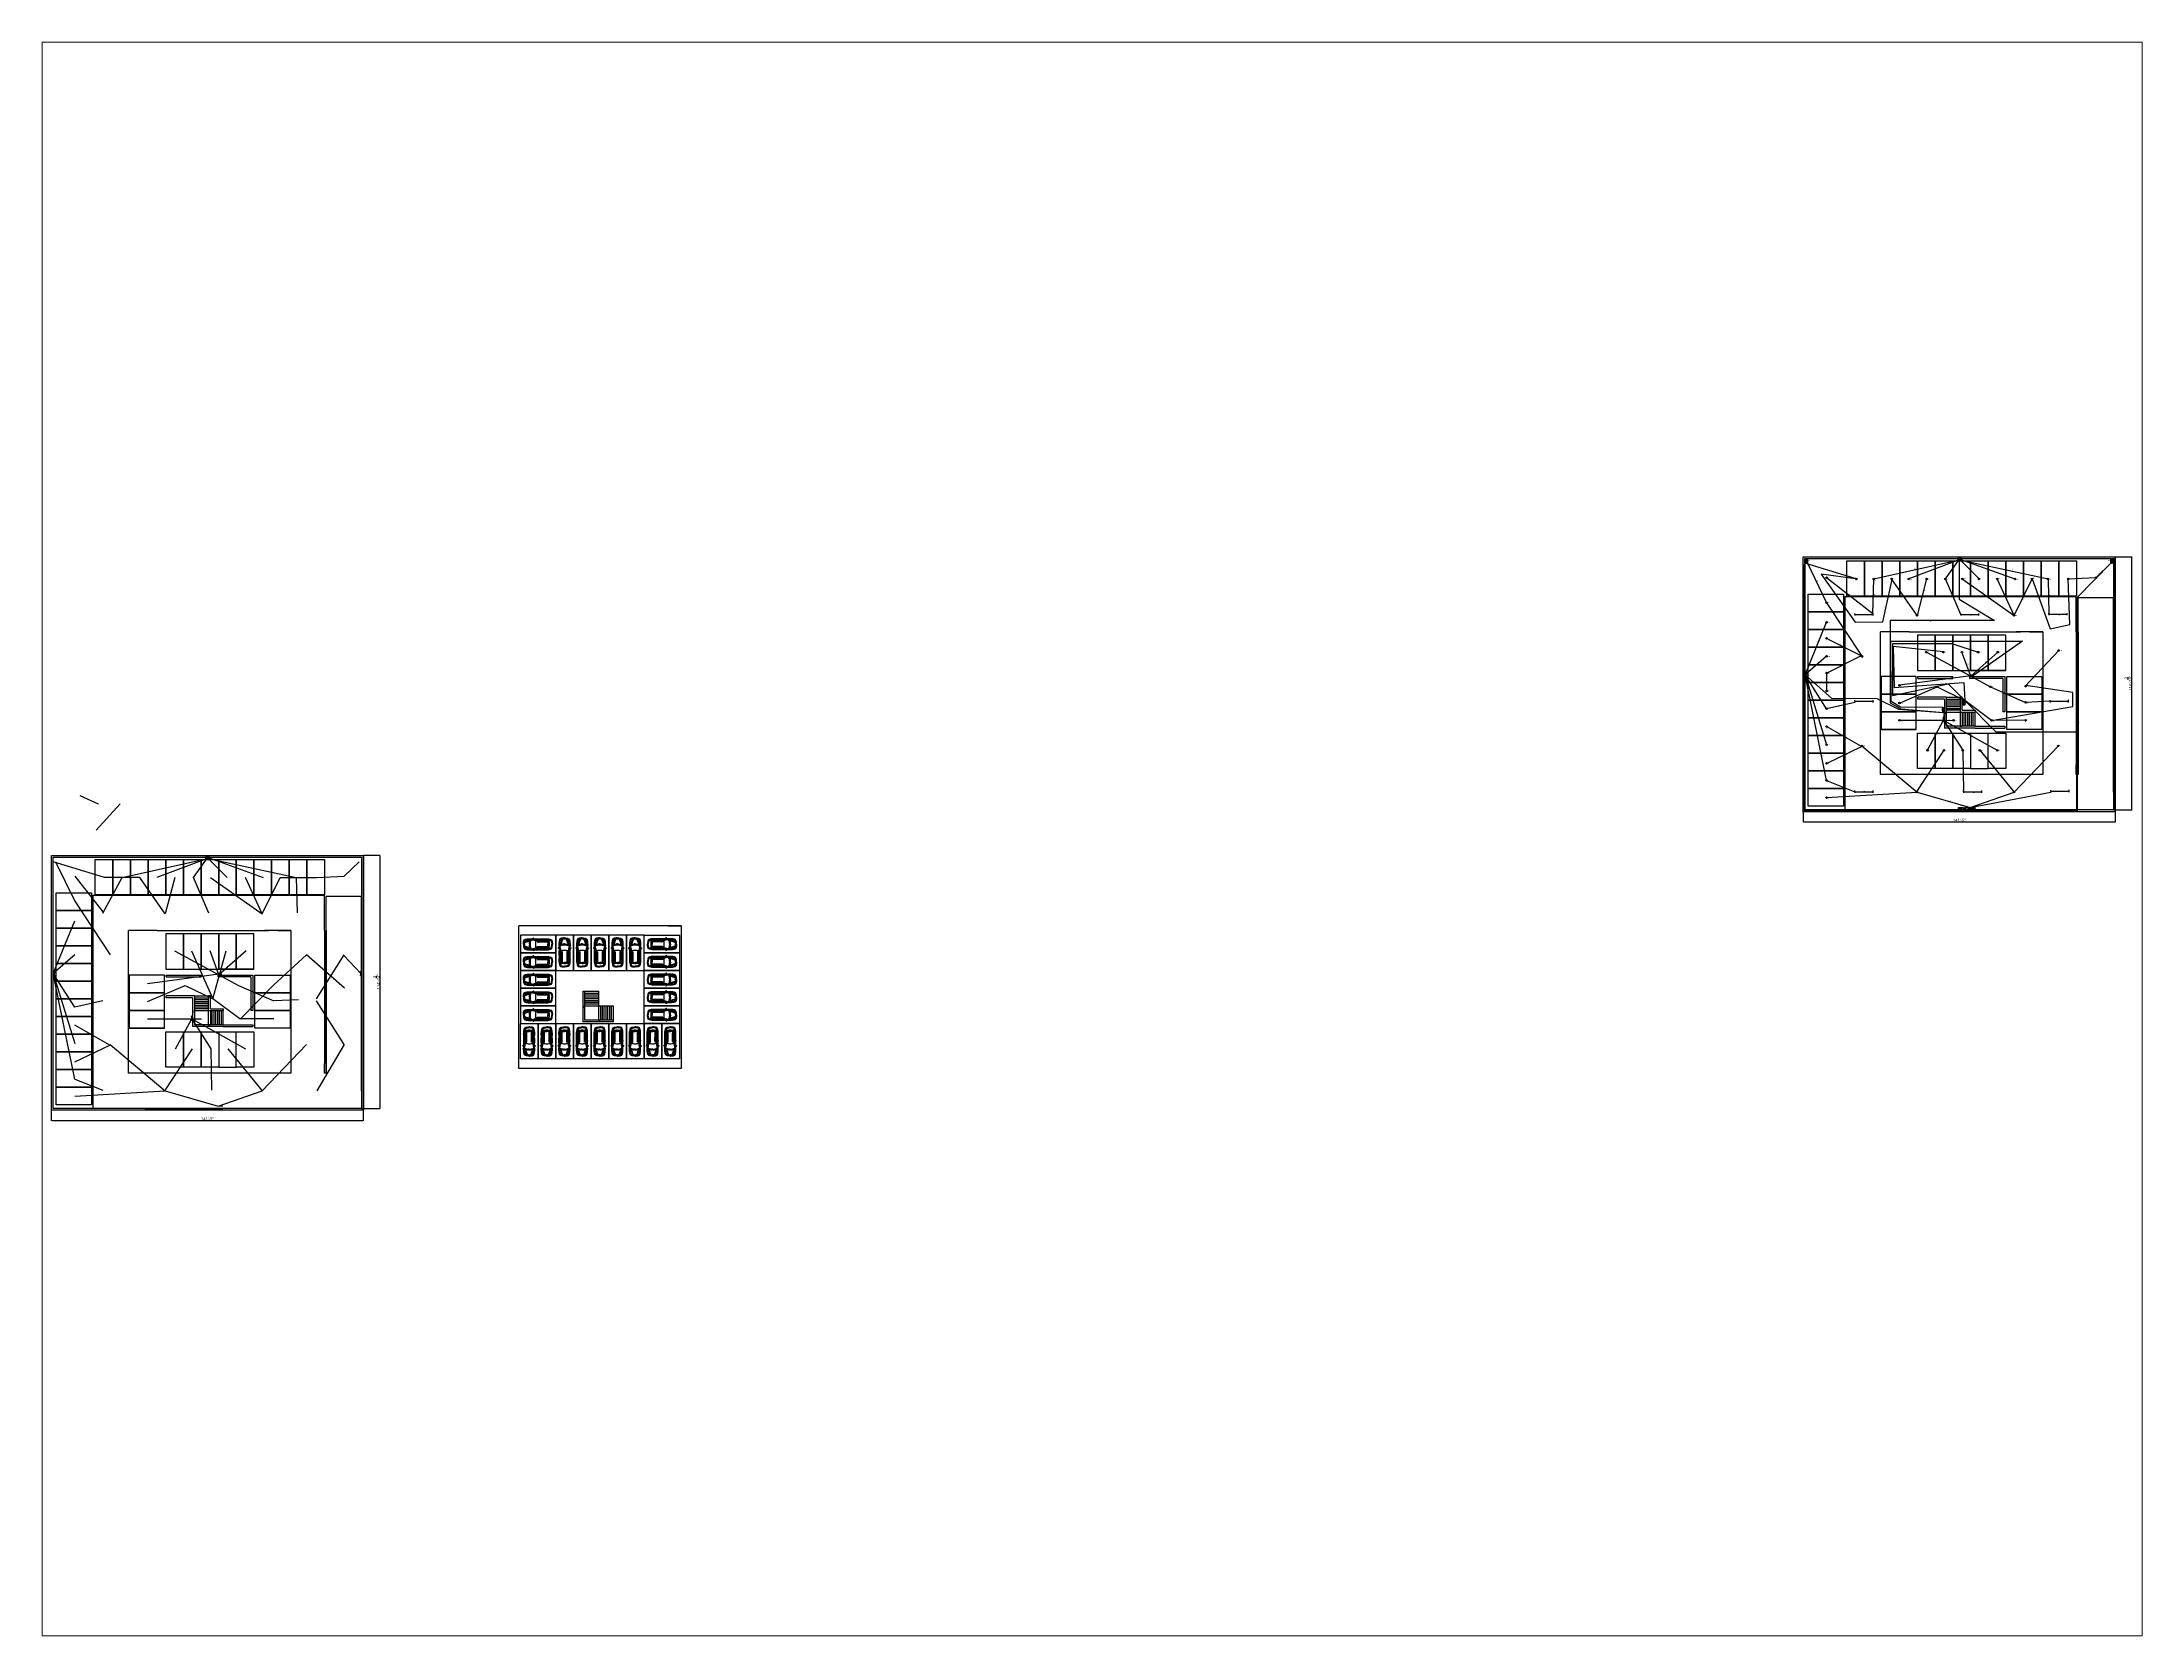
# Paper-space layout 'Layout1' of a CAD drawing. Header units: millimetres. Extents: x 26 to 231, y 20 to 176.
# The model-space entities are those that its viewports show. They can reach past a viewport. Long polylines and large blocks are cut down to what shows.
import ezdxf

# ---------------------------------------------------------------- set-up
doc = ezdxf.new("R2010")
doc.units = ezdxf.units.MM
doc.linetypes.add('ACAD_ISO02W100', pattern=[15, 12, -3])
for name, color, linetype in [('cad-block.com', 7, 'Continuous'), ('conduit', 7, 'ACAD_ISO02W100'), ('emconduit', 1, 'ACAD_ISO02W100'), ('emfittings', 7, 'Continuous'), ('fittinglabels', 7, 'Continuous'), ('fittings', 7, 'Continuous')]:
    doc.layers.add(name, color=color, linetype=linetype)
doc.styles.get("Standard").update_dxf_attribs({"font": 'arial.ttf'})
doc.dimstyles.new('dim', dxfattribs={"dimtxt": 16, "dimasz": 2.5, "dimexe": 1.25, "dimexo": 0.625, "dimtad": 1, "dimlunit": 4, "dimtxsty": 'Standard', "dimcen": 2.5, "dimadec": 0, "dimazin": 0, "dimtfac": 1, "dimtmove": 0, "dimatfit": 3, "dimfxl": 1, "dimarcsym": 0})

# ---------------------------------------------------------------- blocks, each defined once
blk = doc.blocks.new('*D2')
at = {"color": 0, "lineweight": -2, "transparency": 16777216}
for p, q in [((2390, 830), (2390, 774)), ((4087, 830), (4087, 774)), ((2393, 775), (4085, 775))]:
    blk.add_line(p, q, dxfattribs=at)
at = {"color": 0, "transparency": 16777216}
for points in [[(2393, 775), (2393, 775), (2390, 775)], [(4085, 775), (4085, 775), (4087, 775)]]:
    blk.add_solid(points, dxfattribs=at)
at = {"color": 0, "transparency": 16777216, "insert": (3239, 784), "char_height": 16, "attachment_point": 5}
blk.add_mtext('141\'-5"', dxfattribs=at)
blk = doc.blocks.new('*D3')
at = {"color": 0, "lineweight": -2, "transparency": 16777216}
for p, q in [((4088, 2217), (4179, 2217)), ((4178, 843), (4178, 2214)), ((4078, 841), (4179, 841))]:
    blk.add_line(p, q, dxfattribs=at)
at = {"color": 0, "transparency": 16777216}
for points in [[(4178, 2214), (4178, 2214), (4178, 2217)], [(4178, 843), (4178, 843), (4178, 841)]]:
    blk.add_solid(points, dxfattribs=at)
at = {"color": 0, "transparency": 16777216, "insert": (4159, 1529), "char_height": 16, "attachment_point": 5, "rotation": 90}
blk.add_mtext('114\'-7{\\H1x;\\S3/4;}"', dxfattribs=at)
blk = doc.blocks.new('A$C37D034A9')
for p, q in [((77, 1306), (97, 1306)), ((77, 715), (97, 715)), ((97, 1306), (101, 1337)), ((97, 715), (101, 685)), ((124, 1011), (125, 1030)), ((124, 1011), (125, 992)), ((125, 1030), (169, 1061)), ((125, 992), (169, 961)), ((143, 1011), (169, 1025)), ((143, 1011), (169, 997)), ((169, 1061), (220, 1028)), ((169, 1061), (169, 1025)), ((169, 1025), (195, 1011)), ((169, 997), (195, 1011)), ((169, 961), (169, 997)), ((169, 961), (220, 994)), ((220, 1028), (220, 1011)), ((220, 994), (220, 1011)), ((952, 1011), (952, 1141)), ((952, 1011), (952, 881)), ((1057, 1011), (1057, 1186)), ((1057, 1011), (1057, 836)), ((1303, 1870), (1510, 1871)), ((1303, 152), (1510, 151)), ((1333, 1841), (1499, 1842)), ((1333, 181), (1499, 180)), ((1533, 1782), (1647, 2021)), ((1533, 240), (1647, 0)), ((1562, 1788), (1667, 2000)), ((1562, 234), (1667, 22)), ((1566, 1795), (2446, 1790)), ((1566, 226), (2446, 231)), ((1595, 1854), (2145, 1850)), ((1595, 168), (2145, 172)), ((1632, 1724), (1596, 1795)), ((1632, 298), (1596, 227)), ((1604, 1871), (2421, 1875)), ((1604, 150), (2421, 146)), ((2377, 1764), (1609, 1770)), ((2377, 258), (1609, 252)), ((2129, 1840), (2382, 1837)), ((2129, 182), (2382, 185)), ((2374, 1848), (2422, 1848)), ((2374, 174), (2422, 174)), ((2377, 1764), (2450, 1763)), ((2377, 258), (2450, 258)), ((2406, 1363), (3533, 1364)), ((2406, 659), (3533, 657)), ((2421, 1875), (3234, 1871)), ((2421, 146), (3234, 150)), ((2422, 1848), (3133, 1841)), ((2422, 174), (3133, 180)), ((2459, 1400), (3499, 1399)), ((2459, 621), (3499, 623)), ((2525, 1762), (3133, 1759)), ((2525, 260), (3133, 263)), ((2540, 1426), (3453, 1428)), ((2540, 596), (3453, 594)), ((2583, 1587), (3400, 1593)), ((2583, 435), (3400, 429)), ((3158, 1831), (3480, 1822)), ((3158, 190), (3480, 200)), ((3168, 1758), (3400, 1751)), ((3168, 264), (3400, 271))]:
    blk.add_line(p, q)
for centre, radius, start, end in [((1821, 1134), 869, 136.71033, 179.54402), ((1821, 887), 869, 180.45598, 223.28967), ((1853, 1236), 798, 141.87926, 183.61449), ((1853, 786), 798, 176.38551, 218.12074), ((2544, 1010), 1461, 150.60457, 179.97848), ((2544, 1011), 1461, 180.02152, 209.39543), ((4391, 1013), 2458, 166.55485, 180.04792), ((4391, 1009), 2458, 179.95208, 193.44515), ((2250, 1967), 145, 241.65089, 297.15378), ((2250, 55), 145, 62.84622, 118.34911), ((3251, 1930), 117, 238.4977, 298.20211), ((3251, 91), 117, 61.79789, 121.5023), ((-73, 1012), 4110, 359.98923, 7.61333), ((-73, 1010), 4110, 352.38667, 0.01077)]:
    blk.add_arc(centre, radius, start, end)
for points in [[(0, 1011), (5, 1127), (21, 1247), (32, 1305), (33, 1321), (24, 1333), (36, 1388), (54, 1464), (77, 1541), (108, 1616), (149, 1686), (201, 1744), (255, 1773), (362, 1801), (477, 1826), (556, 1828)], [(0, 1011), (5, 895), (21, 775), (32, 717), (33, 701), (24, 689), (36, 634), (54, 558), (77, 481), (108, 406), (149, 336), (201, 278), (255, 249), (362, 221), (477, 196), (556, 193)], [(42, 1011), (41, 1079), (50, 1171), (61, 1221), (71, 1274), (77, 1306)], [(42, 1011), (41, 943), (50, 850), (61, 800), (71, 748), (77, 715)], [(59, 1011), (60, 1104), (64, 1161), (75, 1226), (97, 1306)], [(59, 1011), (60, 918), (64, 860), (75, 796), (97, 715)], [(75, 1011), (80, 1139), (95, 1249), (121, 1352)], [(75, 1011), (80, 883), (95, 773), (121, 670)], [(93, 1011), (98, 1142), (112, 1234), (127, 1301), (142, 1367)], [(93, 1011), (98, 880), (112, 788), (127, 721), (142, 655)], [(101, 1337), (123, 1418), (151, 1493), (175, 1558), (217, 1652), (239, 1691), (260, 1716), (291, 1741), (333, 1763), (393, 1782), (486, 1807), (525, 1808)], [(101, 1337), (145, 1369), (196, 1395), (248, 1415), (327, 1442), (430, 1465), (531, 1488), (646, 1509), (789, 1532), (952, 1553), (1066, 1565)], [(101, 685), (123, 603), (151, 529), (175, 464), (217, 370), (239, 330), (260, 305), (291, 280), (333, 259), (393, 239), (486, 215), (525, 213)], [(101, 685), (145, 653), (196, 627), (248, 607), (327, 580), (430, 557), (531, 534), (646, 513), (789, 490), (952, 469), (1066, 457)], [(107, 1011), (113, 1112), (134, 1166), (170, 1227), (188, 1243), (246, 1274), (342, 1323), (459, 1374), (600, 1427), (692, 1457), (798, 1490), (880, 1516), (968, 1538), (1066, 1565)], [(107, 1011), (113, 910), (134, 856), (170, 795), (188, 778), (246, 748), (342, 699), (459, 648), (600, 595), (692, 565), (798, 531), (880, 506), (968, 484), (1066, 457)], [(142, 1367), (173, 1473), (212, 1562), (252, 1656), (267, 1680), (294, 1710), (325, 1733), (362, 1752), (416, 1767), (506, 1783)], [(142, 655), (173, 549), (212, 459), (252, 366), (267, 342), (294, 311), (325, 289), (362, 270), (416, 255), (506, 239)], [(172, 1228), (195, 1281), (216, 1348), (235, 1428), (255, 1496), (290, 1580), (324, 1641), (370, 1704), (416, 1740), (488, 1777), (522, 1788), (620, 1806), (723, 1814), (845, 1825), (990, 1832), (1121, 1837), (1333, 1841)], [(172, 793), (195, 741), (216, 674), (235, 594), (255, 525), (290, 441), (324, 381), (370, 318), (416, 282), (488, 245), (522, 234), (620, 216), (723, 207), (845, 196), (990, 190), (1121, 185), (1333, 181)], [(369, 1703), (538, 1712), (716, 1722), (898, 1723), (1089, 1728), (1188, 1730), (1226, 1728), (1341, 1728), (1415, 1724), (1555, 1692), (1672, 1664), (1812, 1631), (2001, 1584)], [(369, 319), (538, 310), (716, 300), (898, 299), (1089, 294), (1188, 292), (1226, 293), (1341, 294), (1415, 298), (1555, 329), (1672, 357), (1812, 391), (2001, 437)], [(1352, 1727), (1342, 1750), (1335, 1772), (1331, 1802), (1332, 1829), (1333, 1841), (1333, 1870)], [(1352, 294), (1342, 272), (1335, 249), (1331, 219), (1332, 193), (1333, 181), (1333, 152)], [(1501, 1799), (1450, 1797), (1425, 1795), (1414, 1786), (1442, 1768), (1516, 1749), (1661, 1718), (1867, 1668), (2094, 1614), (2123, 1608), (2235, 1599), (2328, 1593), (2431, 1590), (2478, 1589)], [(1501, 222), (1450, 224), (1425, 226), (1414, 236), (1442, 253), (1516, 273), (1661, 304), (1867, 354), (2094, 407), (2123, 414), (2235, 422), (2328, 429), (2431, 432), (2478, 433)], [(2001, 1584), (2149, 1565), (2242, 1556), (2382, 1547), (2662, 1538), (2990, 1536), (3868, 1534)], [(2001, 437), (2149, 457), (2242, 465), (2382, 474), (2662, 483), (2990, 486), (3868, 488)], [(2129, 1840), (2160, 1857), (2205, 1866), (2323, 1864), (2356, 1858), (2369, 1853), (2382, 1837)], [(2129, 182), (2160, 164), (2205, 156), (2323, 157), (2356, 163), (2369, 169), (2382, 185)], [(2298, 1495), (2227, 1493), (2188, 1490), (2170, 1486), (2162, 1472), (2158, 1444), (2159, 1409)], [(2298, 526), (2227, 528), (2188, 531), (2170, 535), (2162, 550), (2158, 578), (2159, 613)], [(2159, 1409), (2206, 1389), (2256, 1371), (2328, 1364), (2406, 1363)], [(2159, 613), (2206, 633), (2256, 651), (2328, 658), (2406, 659)], [(2170, 1486), (2208, 1457), (2258, 1429), (2309, 1413), (2355, 1405), (2392, 1400), (2459, 1400)], [(2170, 535), (2208, 564), (2258, 592), (2309, 609), (2355, 617), (2392, 621), (2459, 621)], [(2298, 1495), (2363, 1453), (2431, 1436), (2540, 1426)], [(2298, 526), (2363, 569), (2431, 586), (2540, 596)], [(2478, 1589), (2467, 1628), (2457, 1648), (2438, 1676), (2405, 1726), (2377, 1764)], [(2478, 433), (2467, 394), (2457, 374), (2438, 346), (2405, 295), (2377, 258)], [(2540, 1541), (2537, 1580), (2530, 1607), (2517, 1648), (2494, 1697), (2459, 1750), (2449, 1765), (2446, 1790), (2431, 1828), (2405, 1875)], [(2540, 481), (2537, 442), (2530, 415), (2517, 373), (2494, 325), (2459, 271), (2449, 257), (2446, 231), (2431, 193), (2405, 146)], [(2446, 1790), (3111, 1780), (3525, 1772)], [(2446, 231), (3111, 242), (3525, 249)], [(2583, 1587), (2583, 1617), (2575, 1649), (2560, 1686), (2548, 1714), (2525, 1762)], [(2583, 435), (2583, 405), (2575, 372), (2560, 336), (2548, 308), (2525, 260)], [(3133, 1841), (3175, 1856), (3237, 1860), (3329, 1858), (3376, 1849), (3400, 1836), (3415, 1824)], [(3133, 1841), (3139, 1836), (3148, 1833), (3158, 1831)], [(3191, 1591), (3192, 1623), (3182, 1652), (3159, 1707), (3133, 1759)], [(3191, 430), (3192, 398), (3182, 369), (3159, 315), (3133, 263)], [(3133, 180), (3175, 166), (3237, 161), (3329, 164), (3376, 173), (3400, 185), (3415, 198)], [(3133, 180), (3139, 186), (3148, 189), (3158, 190)], [(3221, 1592), (3223, 1614), (3219, 1632), (3207, 1663), (3168, 1758)], [(3221, 430), (3223, 407), (3219, 390), (3207, 358), (3168, 264)], [(3234, 1871), (3367, 1877), (3478, 1877), (3649, 1874), (3831, 1867), (3907, 1856), (3975, 1839), (4011, 1823), (4039, 1809), (4063, 1800), (4141, 1794), (4176, 1791), (4203, 1781), (4206, 1772)], [(3234, 150), (3367, 144), (3478, 145), (3649, 148), (3831, 155), (3907, 166), (3975, 183), (4011, 199), (4039, 213), (4063, 222), (4141, 227), (4176, 230), (4203, 241), (4206, 250)], [(3400, 1751), (3370, 1708), (3351, 1673), (3330, 1636), (3313, 1592)], [(3400, 271), (3370, 314), (3351, 349), (3330, 386), (3313, 429)], [(3380, 1535), (3385, 1564), (3400, 1593), (3427, 1631), (3474, 1684), (3502, 1721), (3519, 1746), (3525, 1772), (3520, 1792), (3501, 1809), (3480, 1822)], [(3380, 486), (3385, 457), (3400, 429), (3427, 391), (3474, 338), (3502, 301), (3519, 276), (3525, 249), (3520, 230), (3501, 213), (3480, 200)], [(3412, 1611), (3586, 1621), (3845, 1653), (3978, 1678), (4162, 1721)], [(3412, 411), (3586, 401), (3845, 369), (3978, 343), (4162, 301)], [(3453, 1428), (3553, 1433), (3585, 1438), (3623, 1460), (3667, 1494)], [(3453, 594), (3553, 589), (3585, 583), (3623, 561), (3667, 527)], [(3480, 1822), (3657, 1812), (3818, 1800), (3980, 1782), (4142, 1767)], [(3480, 200), (3657, 210), (3818, 221), (3980, 239), (4142, 255)], [(3499, 1399), (3610, 1403), (3658, 1410), (3700, 1424), (3748, 1448), (3789, 1478), (3805, 1496)], [(3499, 623), (3610, 619), (3658, 612), (3700, 598), (3748, 573), (3789, 544), (3805, 526)], [(3533, 1364), (3632, 1368), (3705, 1377), (3747, 1386), (3788, 1402), (3808, 1411)], [(3533, 657), (3632, 654), (3705, 645), (3747, 635), (3788, 620), (3808, 610)], [(3667, 1494), (3723, 1496), (3779, 1498), (3805, 1496), (3810, 1452), (3808, 1411)], [(3667, 527), (3723, 526), (3779, 524), (3805, 526), (3810, 570), (3808, 610)], [(4380, 1599), (4372, 1619), (4359, 1640), (4330, 1666), (4301, 1677), (4277, 1680), (4226, 1677), (4058, 1642), (3942, 1604), (3896, 1575), (3876, 1557), (3866, 1522), (3859, 1410), (3845, 1118), (3845, 1011)], [(4380, 423), (4372, 403), (4359, 382), (4330, 356), (4301, 345), (4277, 341), (4226, 345), (4058, 380), (3942, 418), (3896, 447), (3876, 464), (3866, 500), (3859, 612), (3845, 903), (3845, 1011)], [(3994, 1011), (3994, 1069), (4003, 1165), (4007, 1181), (4034, 1182)], [(3994, 1011), (3994, 953), (4003, 857), (4007, 840), (4034, 839)], [(4001, 1556), (4088, 1584), (4229, 1620), (4268, 1628), (4315, 1615), (4349, 1562), (4392, 1442), (4430, 1267), (4449, 1108), (4449, 1011)], [(4001, 465), (4088, 437), (4229, 402), (4268, 394), (4315, 407), (4349, 460), (4392, 580), (4430, 754), (4449, 914), (4449, 1011)], [(4034, 1734), (4070, 1751), (4126, 1762), (4172, 1770), (4206, 1772), (4234, 1772), (4261, 1761), (4353, 1736), (4404, 1711), (4430, 1682), (4458, 1643), (4485, 1576), (4511, 1448), (4531, 1340), (4539, 1255), (4548, 1180), (4553, 1077), (4553, 1011)], [(4034, 288), (4070, 270), (4126, 259), (4172, 252), (4206, 250), (4234, 249), (4261, 261), (4353, 286), (4404, 311), (4430, 339), (4458, 378), (4485, 445), (4511, 574), (4531, 682), (4539, 767), (4548, 841), (4553, 944), (4553, 1011)], [(4319, 1744), (4375, 1679), (4413, 1588), (4452, 1426), (4478, 1274), (4492, 1011)], [(4319, 278), (4375, 343), (4413, 434), (4452, 595), (4478, 748), (4492, 1011)], [(4488, 1565), (4460, 1578), (4443, 1591), (4435, 1599), (4409, 1600), (4380, 1599)], [(4488, 457), (4460, 443), (4443, 431), (4435, 423), (4409, 422), (4380, 423)]]:
    blk.add_spline(points, degree=3)
for points, knots in [([(506, 1783), (512, 1792), (524, 1812), (559, 1829), (601, 1856), (688, 1866), (802, 1872), (932, 1876), (1053, 1879), (1152, 1881), (1229, 1881), (1272, 1875), (1296, 1872), (1303, 1870)], [0, 0, 0, 0, 0.03269932, 0.07111037, 0.11545423, 0.18835481, 0.33425328, 0.47167511, 0.59063131, 0.70935303, 0.78127754, 0.82512835, 0.84833763, 0.84833763, 0.84833763, 0.84833763]), ([(506, 239), (512, 229), (524, 210), (559, 193), (601, 166), (688, 156), (802, 149), (932, 145), (1053, 143), (1152, 140), (1229, 141), (1272, 147), (1296, 150), (1303, 152)], [0, 0, 0, 0, 0.03269932, 0.07111037, 0.11545423, 0.18835481, 0.33425328, 0.47167511, 0.59063131, 0.70935303, 0.78127754, 0.82512835, 0.84833763, 0.84833763, 0.84833763, 0.84833763]), ([(1527, 1784), (1518, 1785), (1503, 1789), (1494, 1821), (1503, 1863), (1531, 1908), (1554, 1955), (1577, 1993), (1609, 2018), (1640, 2024), (1666, 2018), (1667, 2005), (1667, 2000)], [0, 0, 0, 0, 0.02386737, 0.04595764, 0.09287213, 0.15596523, 0.20921677, 0.25288022, 0.29396001, 0.32957554, 0.34931767, 0.36521012, 0.36521012, 0.36521012, 0.36521012]), ([(1527, 238), (1518, 236), (1503, 233), (1494, 201), (1503, 159), (1531, 113), (1554, 67), (1577, 29), (1609, 3), (1640, -2), (1666, 4), (1667, 16), (1667, 22)], [0, 0, 0, 0, 0.02386737, 0.04595764, 0.09287213, 0.15596523, 0.20921677, 0.25288022, 0.29396001, 0.32957554, 0.34931767, 0.36521012, 0.36521012, 0.36521012, 0.36521012]), ([(1562, 1788), (1559, 1785), (1548, 1777), (1535, 1781), (1527, 1784)], [0.609733376, 0.609733376, 0.609733376, 0.609733376, 0.622032772, 0.648512292, 0.648512292, 0.648512292, 0.648512292]), ([(1562, 234), (1559, 237), (1548, 244), (1535, 241), (1527, 238)], [0.609733376, 0.609733376, 0.609733376, 0.609733376, 0.622032772, 0.648512292, 0.648512292, 0.648512292, 0.648512292]), ([(3520, 1748), (3581, 1747), (3691, 1746), (3850, 1741), (3998, 1734), (4129, 1733), (4218, 1706), (4256, 1686), (4267, 1680)], [0, 0, 0, 0, 0.18930684, 0.33890802, 0.49448059, 0.64668602, 0.74189141, 0.77947918, 0.77947918, 0.77947918, 0.77947918]), ([(3520, 273), (3581, 274), (3691, 276), (3850, 281), (3998, 288), (4129, 289), (4218, 316), (4256, 336), (4267, 341)], [0, 0, 0, 0, 0.18930684, 0.33890802, 0.49448059, 0.64668602, 0.74189141, 0.77947918, 0.77947918, 0.77947918, 0.77947918])]:
    blk.add_open_spline(points, degree=3, knots=knots)
blk = doc.blocks.new('*D5')
at = {"color": 0, "lineweight": -2, "transparency": 16777216}
for p, q in [((11917, 2453), (11917, 2397)), ((13614, 2453), (13614, 2397)), ((11920, 2398), (13612, 2398))]:
    blk.add_line(p, q, dxfattribs=at)
at = {"color": 0, "transparency": 16777216}
for points in [[(11920, 2398), (11920, 2398), (11917, 2398)], [(13612, 2398), (13612, 2398), (13614, 2398)]]:
    blk.add_solid(points, dxfattribs=at)
at = {"color": 0, "transparency": 16777216, "insert": (12766, 2407), "char_height": 16, "attachment_point": 5}
blk.add_mtext('141\'-5"', dxfattribs=at)
blk = doc.blocks.new('*D6')
at = {"color": 0, "lineweight": -2, "transparency": 16777216}
for p, q in [((13615, 3840), (13706, 3840)), ((13705, 2466), (13705, 3837)), ((13605, 2464), (13706, 2464))]:
    blk.add_line(p, q, dxfattribs=at)
at = {"color": 0, "transparency": 16777216}
for points in [[(13704, 3837), (13705, 3837), (13705, 3840)], [(13704, 2466), (13705, 2466), (13705, 2464)]]:
    blk.add_solid(points, dxfattribs=at)
at = {"color": 0, "transparency": 16777216, "insert": (13685, 3152), "char_height": 16, "attachment_point": 5, "rotation": 90}
blk.add_mtext('114\'-7{\\H1x;\\S3/4;}"', dxfattribs=at)

msp = doc.modelspace()

# ---------------------------------------------------------------- hatches: boundary and pattern name
at = {"layer": 'emfittings', "true_color": 0x000000}
h = msp.add_hatch(color=18, dxfattribs=at)
h.dxf.hatch_style = 1
h.paths.add_polyline_path([(12676.823, 2992.8), (12685.488, 2992.836), (12685.372, 3021.069)])
at = {"layer": 'fittings'}
h = msp.add_hatch(dxfattribs=at)
h.set_pattern_fill('ANSI32', color=256, scale=0.468168, angle=-89.8568376)
h.set_pattern_definition([(315.14316, (11407.446, 5208.401), (3.145311, 3.161069), []), (315.14316, (11407.4515, 5206.2988), (3.145311, 3.161069), [])])
h.paths.add_polyline_path([(11939.95, 3829.734), (11926.722, 3829.701), (11926.784, 3804.751), (11940.012, 3804.784)])
h = msp.add_hatch(dxfattribs=at)
h.set_pattern_fill('ANSI32', color=256, scale=0.468168, angle=-89.8568376)
h.set_pattern_definition([(315.14316, (13071.6856, 5208.401), (3.145311, 3.161069), []), (315.14316, (13071.691, 5206.2988), (3.145311, 3.161069), [])])
h.paths.add_polyline_path([(13604.189, 3829.734), (13590.961, 3829.701), (13591.023, 3804.751), (13604.251, 3804.784)])
h = msp.add_hatch(dxfattribs=at)
h.set_pattern_fill('ANSI32', color=256, scale=0.468168, angle=-89.8568376)
h.set_pattern_definition([(315.14316, (12263.023, 4437.2943), (3.145311, 3.161069), []), (315.14316, (12263.0285, 4435.192), (3.145311, 3.161069), [])])
h.paths.add_polyline_path([(12795.527, 3058.628), (12782.298, 3058.595), (12782.361, 3033.644), (12795.589, 3033.677)])
h = msp.add_hatch(dxfattribs=at)
h.set_pattern_fill('ANSI32', color=256, scale=0.468168, angle=-179.7136751)
h.set_pattern_definition([(225.28632, (14227.525, 2999.752), (3.168918, -3.137403), []), (225.28632, (14225.423, 2999.7415), (3.168918, -3.137403), [])])
h.paths.add_polyline_path([(12850.193, 2463.805), (12850.127, 2477.033), (12825.177, 2476.909), (12825.243, 2463.681)])

# ---------------------------------------------------------------- linework, layer by layer
for p, q in [((13614.189, 2463.681), (13614.189, 3839.549)), ((12144.711, 2464.465), (12144.711, 3623.672)), ((12144.711, 3623.672), (13340.591, 3623.672)), ((13340.591, 3623.672), (13402.189, 3623.672)), ((13402.189, 3623.511), (13402.189, 3623.672)), ((13402.189, 3431.672), (13402.189, 3623.511)), ((13604.189, 3615.681), (13412.189, 3615.681)), ((13412.189, 3431.672), (13412.189, 3615.681)), ((13604.189, 2655.681), (13604.189, 3615.681)), ((12337.104, 2655.681), (12337.555, 3431.672)), ((12492.631, 3431.672), (12337.555, 3431.672)), ((12492.631, 3431.672), (13099.593, 3431.672)), ((13220.189, 3431.672), (13075.438, 3431.672)), ((13148.591, 3431.672), (13220.189, 3431.672)), ((13220.189, 3431.672), (13220.189, 2900.265)), ((13402.189, 3431.672), (13402.189, 2708.265)), ((13412.189, 2655.681), (13412.189, 3431.672)), ((13412.189, 3431.672), (13412.189, 2655.681)), ((13018.857, 3413.391), (13019.092, 3413.605)), ((13019.092, 3413.379), (13019.092, 3413.605)), ((12539.092, 3221.379), (12731.092, 3221.379)), ((13013.726, 3221.379), (12821.726, 3221.379)), ((12541.307, 3178.265), (12541.307, 3188.265)), ((12541.307, 3188.265), (12731.092, 3188.265)), ((12541.307, 3178.265), (12731.092, 3178.265)), ((12731.092, 3178.265), (12731.092, 3188.265)), ((12821.726, 3188.265), (12821.726, 3178.265)), ((12821.726, 3188.265), (13012.824, 3188.265)), ((13002.824, 3178.265), (12821.726, 3178.265)), ((13002.824, 3178.265), (13002.824, 2996.265)), ((13012.824, 3188.265), (13012.824, 2996.265)), ((12685.189, 3075.566), (12541.307, 3075.566)), ((12541.307, 3065.566), (12541.307, 3075.566)), ((12685.189, 3065.566), (12541.307, 3065.566)), ((12695.189, 3075.566), (12685.189, 3075.566)), ((12685.189, 3065.566), (12685.189, 2985.566)), ((12685.189, 3065.566), (12685.189, 2985.566)), ((12685.189, 2985.566), (12685.189, 2908.566)), ((12685.189, 2985.566), (12685.189, 2908.566)), ((12695.189, 3075.566), (12695.189, 2985.566)), ((12695.189, 3075.566), (12770.189, 3075.566)), ((12695.189, 3075.566), (12695.189, 2985.566)), ((12695.189, 3075.566), (12695.189, 2985.566)), ((12695.189, 3075.566), (12770.189, 3075.566)), ((12695.189, 3075.566), (12695.189, 2985.566)), ((12695.189, 3065.566), (12770.189, 3065.566)), ((12695.189, 3065.566), (12770.189, 3065.566)), ((12695.189, 3055.566), (12770.189, 3055.566)), ((12695.189, 3055.566), (12770.189, 3055.566)), ((12695.189, 3045.566), (12770.189, 3045.566)), ((12695.189, 3045.566), (12770.189, 3045.566)), ((12695.189, 3035.566), (12770.189, 3035.566)), ((12695.189, 3035.566), (12770.189, 3035.566)), ((12695.189, 3025.566), (12770.189, 3025.566)), ((12695.189, 3025.566), (12770.189, 3025.566)), ((12695.189, 3015.566), (12770.189, 3015.566)), ((12695.189, 3015.566), (12770.189, 3015.566)), ((12770.189, 3005.566), (12695.189, 3005.566)), ((12770.189, 3005.566), (12695.189, 3005.566)), ((12695.189, 2985.566), (12695.189, 2995.566)), ((12695.189, 2985.566), (12695.189, 2995.566)), ((12695.189, 2995.566), (12770.189, 2995.566)), ((12695.189, 2995.566), (12770.189, 2995.566)), ((12695.189, 2985.566), (12695.189, 2918.566)), ((12695.189, 2985.566), (12695.189, 2918.566)), ((12695.189, 2985.566), (12695.189, 2918.566)), ((12770.189, 3075.566), (12770.189, 2995.566)), ((12770.189, 3075.566), (12772.189, 3075.566)), ((12770.189, 3075.566), (12770.189, 2995.566)), ((12770.189, 3075.566), (12772.189, 3075.566)), ((12770.189, 2995.566), (12772.189, 2995.566)), ((12770.189, 2995.566), (12772.189, 2995.566)), ((12772.189, 2995.566), (12772.189, 3075.566)), ((12782.189, 3075.566), (12772.189, 3075.566)), ((12772.189, 2995.566), (12772.189, 3075.566)), ((12772.189, 2995.566), (12852.189, 2995.566)), ((12772.189, 2993.566), (12772.189, 2995.566)), ((12772.189, 2995.566), (12852.189, 2995.566)), ((12772.189, 2993.566), (12772.189, 2995.566)), ((12852.189, 2993.566), (12772.189, 2993.566)), ((12772.189, 2918.566), (12772.189, 2993.566)), ((12852.189, 2993.566), (12772.189, 2993.566)), ((12772.189, 2918.566), (12772.189, 2993.566)), ((12782.189, 3005.566), (12782.189, 3075.566)), ((12782.189, 3005.566), (12852.189, 3005.566)), ((12782.189, 2993.566), (12782.189, 2918.566)), ((12782.189, 2993.566), (12782.189, 2918.566)), ((12792.189, 2918.566), (12792.189, 2993.566)), ((12792.189, 2918.566), (12792.189, 2993.566)), ((12802.189, 2918.566), (12802.189, 2993.566)), ((12802.189, 2918.566), (12802.189, 2993.566)), ((12812.189, 2918.566), (12812.189, 2993.566)), ((12812.189, 2918.566), (12812.189, 2993.566)), ((12822.189, 2918.566), (12822.189, 2993.566)), ((12822.189, 2918.566), (12822.189, 2993.566)), ((12832.189, 2918.566), (12832.189, 2993.566)), ((12832.189, 2918.566), (12832.189, 2993.566)), ((12842.189, 2918.566), (12842.189, 2993.566)), ((12842.189, 2918.566), (12842.189, 2993.566)), ((12852.189, 3005.566), (12852.189, 2995.566)), ((12852.189, 2993.566), (12852.189, 2995.566)), ((12852.189, 2993.566), (12852.189, 2995.566)), ((12852.189, 2918.566), (12852.189, 2993.566)), ((12852.189, 2918.566), (12852.189, 2993.566)), ((13012.824, 2996.265), (13002.824, 2996.265)), ((13012.824, 2996.265), (13012.824, 2998.744)), ((12532.338, 2900.265), (12340.338, 2900.265)), ((12852.189, 2908.566), (12685.189, 2908.566)), ((12852.189, 2908.566), (12685.189, 2908.566)), ((12770.189, 2918.566), (12695.189, 2918.566)), ((12770.189, 2918.566), (12695.189, 2918.566)), ((12852.189, 2918.566), (12695.189, 2918.566)), ((12770.189, 2918.566), (12695.189, 2918.566)), ((12770.189, 2918.566), (12695.189, 2918.566)), ((12852.189, 2918.566), (12695.189, 2918.566)), ((12770.189, 2918.566), (12780.189, 2918.566)), ((12852.189, 2918.566), (12770.189, 2918.566)), ((12770.189, 2918.566), (12780.189, 2918.566)), ((12852.189, 2918.566), (12770.189, 2918.566)), ((12770.189, 2918.566), (12780.189, 2918.566)), ((12770.189, 2918.566), (12780.189, 2918.566)), ((12827.092, 2880.915), (12923.092, 2880.915)), ((12842.189, 2918.566), (12842.189, 2919.36)), ((12842.189, 2918.566), (12842.189, 2919.36)), ((12852.189, 2918.566), (13012.824, 2918.566)), ((12852.189, 2908.566), (13012.824, 2908.566)), ((13012.824, 2918.566), (13012.824, 2908.566)), ((13215.733, 2900.265), (13023.733, 2900.265)), ((13220.189, 2900.265), (13220.189, 2655.681)), ((13220.189, 2655.681), (12336.878, 2655.681)), ((12827.092, 2688.915), (12923.092, 2688.915)), ((13220.189, 2655.766), (13064.429, 2655.766)), ((13402.189, 2655.681), (13402.189, 2708.265)), ((13412.189, 2655.681), (13402.189, 2655.681)), ((12346.711, 2463.672), (12346.711, 2463.681)), ((13175.349, 2464.926), (13175.349, 2464.909)), ((13205.349, 2464.926), (13205.349, 2464.909)), ((13235.349, 2464.926), (13235.349, 2464.909)), ((4087.479, 840.645), (4087.479, 2216.514)), ((2618.001, 841.43), (2618.001, 2000.636)), ((2618.001, 2000.636), (3813.881, 2000.636)), ((3813.881, 2000.636), (3875.479, 2000.636)), ((3875.479, 2000.475), (3875.479, 2000.636)), ((3875.479, 1808.636), (3875.479, 2000.475)), ((4077.479, 1992.645), (3885.479, 1992.645)), ((3885.479, 1808.636), (3885.479, 1992.645)), ((4077.479, 1032.645), (4077.479, 1992.645)), ((4932.432, 1302.65), (4932.895, 1834.057)), ((5815.53, 1834.057), (4932.895, 1834.057)), ((5743.932, 1834.057), (5815.53, 1834.057)), ((5815.53, 1834.057), (5815.53, 1302.65)), ((2810.393, 1032.645), (2810.844, 1808.636)), ((2965.921, 1808.636), (2810.844, 1808.636)), ((2965.921, 1808.636), (3572.882, 1808.636)), ((3492.146, 1790.356), (3492.381, 1790.569)), ((3492.381, 1790.344), (3492.381, 1790.569)), ((3693.479, 1808.636), (3548.728, 1808.636)), ((3621.881, 1808.636), (3693.479, 1808.636)), ((3693.479, 1808.636), (3693.479, 1277.23)), ((3875.479, 1808.636), (3875.479, 1085.23)), ((3885.479, 1032.645), (3885.479, 1808.636)), ((3885.479, 1808.636), (3885.479, 1032.645)), ((3012.381, 1598.344), (3204.381, 1598.344)), ((3014.596, 1555.23), (3014.596, 1565.23)), ((3014.596, 1565.23), (3204.381, 1565.23)), ((3014.596, 1555.23), (3204.381, 1555.23)), ((3204.381, 1555.23), (3204.381, 1565.23)), ((3487.016, 1598.344), (3295.016, 1598.344)), ((3295.016, 1565.23), (3295.016, 1555.23)), ((3295.016, 1565.23), (3486.113, 1565.23)), ((3476.113, 1555.23), (3295.016, 1555.23)), ((3476.113, 1555.23), (3476.113, 1373.23)), ((3486.113, 1565.23), (3486.113, 1373.23)), ((3158.479, 1452.531), (3014.596, 1452.531)), ((3014.596, 1442.531), (3014.596, 1452.531)), ((3158.479, 1442.531), (3014.596, 1442.531)), ((3168.479, 1452.531), (3158.479, 1452.531)), ((3158.479, 1442.531), (3158.479, 1362.531)), ((3158.479, 1442.531), (3158.479, 1362.531)), ((3168.479, 1452.531), (3168.479, 1362.531)), ((3168.479, 1452.531), (3243.479, 1452.531)), ((3168.479, 1452.531), (3168.479, 1362.531)), ((3168.479, 1452.531), (3168.479, 1362.531)), ((3168.479, 1452.531), (3243.479, 1452.531)), ((3168.479, 1452.531), (3168.479, 1362.531)), ((3168.479, 1442.531), (3243.479, 1442.531)), ((3168.479, 1442.531), (3243.479, 1442.531)), ((3168.479, 1432.531), (3243.479, 1432.531)), ((3168.479, 1432.531), (3243.479, 1432.531)), ((3168.479, 1422.531), (3243.479, 1422.531)), ((3168.479, 1422.531), (3243.479, 1422.531)), ((3168.479, 1412.531), (3243.479, 1412.531)), ((3168.479, 1412.531), (3243.479, 1412.531)), ((3168.479, 1402.531), (3243.479, 1402.531)), ((3168.479, 1402.531), (3243.479, 1402.531)), ((3168.479, 1392.531), (3243.479, 1392.531)), ((3168.479, 1392.531), (3243.479, 1392.531)), ((3243.479, 1382.531), (3168.479, 1382.531)), ((3243.479, 1382.531), (3168.479, 1382.531)), ((3168.479, 1362.531), (3168.479, 1372.531)), ((3168.479, 1362.531), (3168.479, 1372.531)), ((3168.479, 1372.531), (3243.479, 1372.531)), ((3168.479, 1372.531), (3243.479, 1372.531)), ((3243.479, 1452.531), (3243.479, 1372.531)), ((3243.479, 1452.531), (3245.479, 1452.531)), ((3243.479, 1452.531), (3243.479, 1372.531)), ((3243.479, 1452.531), (3245.479, 1452.531)), ((3243.479, 1372.531), (3245.479, 1372.531)), ((3243.479, 1372.531), (3245.479, 1372.531)), ((3245.479, 1372.531), (3245.479, 1452.531)), ((3255.479, 1452.531), (3245.479, 1452.531)), ((3245.479, 1372.531), (3245.479, 1452.531)), ((3245.479, 1372.531), (3325.479, 1372.531)), ((3245.479, 1370.531), (3245.479, 1372.531)), ((3245.479, 1372.531), (3325.479, 1372.531)), ((3245.479, 1370.531), (3245.479, 1372.531)), ((3325.479, 1370.531), (3245.479, 1370.531)), ((3245.479, 1295.531), (3245.479, 1370.531)), ((3325.479, 1370.531), (3245.479, 1370.531)), ((3245.479, 1295.531), (3245.479, 1370.531)), ((3255.479, 1382.531), (3255.479, 1452.531)), ((3255.479, 1382.531), (3325.479, 1382.531)), ((3255.479, 1370.531), (3255.479, 1295.531)), ((3255.479, 1370.531), (3255.479, 1295.531)), ((3265.479, 1295.531), (3265.479, 1370.531)), ((3265.479, 1295.531), (3265.479, 1370.531)), ((3275.479, 1295.531), (3275.479, 1370.531)), ((3275.479, 1295.531), (3275.479, 1370.531)), ((3285.479, 1295.531), (3285.479, 1370.531)), ((3285.479, 1295.531), (3285.479, 1370.531)), ((3295.479, 1295.531), (3295.479, 1370.531)), ((3295.479, 1295.531), (3295.479, 1370.531)), ((3305.479, 1295.531), (3305.479, 1370.531)), ((3305.479, 1295.531), (3305.479, 1370.531)), ((3315.479, 1295.531), (3315.479, 1370.531)), ((3315.479, 1295.531), (3315.479, 1370.531)), ((3325.479, 1382.531), (3325.479, 1372.531)), ((3325.479, 1370.531), (3325.479, 1372.531)), ((3325.479, 1370.531), (3325.479, 1372.531)), ((3325.479, 1295.531), (3325.479, 1370.531)), ((3325.479, 1295.531), (3325.479, 1370.531)), ((3486.113, 1373.23), (3476.113, 1373.23)), ((3486.113, 1373.23), (3486.113, 1375.709)), ((5280.53, 1477.951), (5365.53, 1477.951)), ((5280.53, 1477.951), (5280.53, 1387.951)), ((5280.53, 1387.951), (5280.53, 1320.951)), ((5290.53, 1477.951), (5290.53, 1387.951)), ((5290.53, 1477.951), (5290.53, 1387.951)), ((5290.53, 1467.951), (5365.53, 1467.951)), ((5290.53, 1457.951), (5365.53, 1457.951)), ((5290.53, 1447.951), (5365.53, 1447.951)), ((5290.53, 1437.951), (5365.53, 1437.951)), ((5290.53, 1427.951), (5365.53, 1427.951)), ((5290.53, 1417.951), (5365.53, 1417.951)), ((5365.53, 1407.951), (5290.53, 1407.951)), ((5290.53, 1387.951), (5290.53, 1397.951)), ((5290.53, 1387.951), (5290.53, 1397.951)), ((5290.53, 1397.951), (5365.53, 1397.951)), ((5290.53, 1387.951), (5290.53, 1320.951)), ((5290.53, 1387.951), (5290.53, 1320.951)), ((5365.53, 1477.951), (5365.53, 1397.951)), ((5365.53, 1477.951), (5367.53, 1477.951)), ((5365.53, 1397.951), (5367.53, 1397.951)), ((5367.53, 1397.951), (5367.53, 1477.951)), ((5367.53, 1397.951), (5447.53, 1397.951)), ((5367.53, 1395.951), (5367.53, 1397.951)), ((5447.53, 1395.951), (5367.53, 1395.951)), ((5367.53, 1320.951), (5367.53, 1395.951)), ((5377.53, 1395.951), (5377.53, 1320.951)), ((5387.53, 1320.951), (5387.53, 1395.951)), ((5397.53, 1320.951), (5397.53, 1395.951)), ((5407.53, 1320.951), (5407.53, 1395.951)), ((5417.53, 1320.951), (5417.53, 1395.951)), ((5427.53, 1320.951), (5427.53, 1395.951)), ((5437.53, 1320.951), (5437.53, 1395.951)), ((5447.53, 1395.951), (5447.53, 1397.951)), ((5447.53, 1310.951), (5447.53, 1395.951)), ((3005.628, 1277.23), (2813.628, 1277.23)), ((3158.479, 1362.531), (3158.479, 1285.531)), ((3158.479, 1362.531), (3158.479, 1285.531)), ((3325.479, 1285.531), (3158.479, 1285.531)), ((3325.479, 1285.531), (3158.479, 1285.531)), ((3168.479, 1362.531), (3168.479, 1295.531)), ((3168.479, 1362.531), (3168.479, 1295.531)), ((3168.479, 1362.531), (3168.479, 1295.531)), ((3243.479, 1295.531), (3168.479, 1295.531)), ((3243.479, 1295.531), (3168.479, 1295.531)), ((3325.479, 1295.531), (3168.479, 1295.531)), ((3243.479, 1295.531), (3168.479, 1295.531)), ((3243.479, 1295.531), (3168.479, 1295.531)), ((3325.479, 1295.531), (3168.479, 1295.531)), ((3243.479, 1295.531), (3253.479, 1295.531)), ((3325.479, 1295.531), (3243.479, 1295.531)), ((3243.479, 1295.531), (3253.479, 1295.531)), ((3325.479, 1295.531), (3243.479, 1295.531)), ((3243.479, 1295.531), (3253.479, 1295.531)), ((3243.479, 1295.531), (3253.479, 1295.531)), ((3300.381, 1257.88), (3396.381, 1257.88)), ((3315.479, 1295.531), (3315.479, 1296.325)), ((3315.479, 1295.531), (3315.479, 1296.325)), ((3325.479, 1295.531), (3486.113, 1295.531)), ((3325.479, 1285.531), (3486.113, 1285.531)), ((3486.113, 1295.531), (3486.113, 1285.531)), ((3689.022, 1277.23), (3497.022, 1277.23)), ((3693.479, 1277.23), (3693.479, 1032.645)), ((4932.219, 1058.066), (4932.219, 1312.65)), ((5280.53, 1320.951), (5280.53, 1310.951)), ((5290.53, 1310.951), (5280.53, 1310.951)), ((5365.53, 1320.951), (5290.53, 1320.951)), ((5365.53, 1320.951), (5290.53, 1320.951)), ((5447.53, 1320.951), (5290.53, 1320.951)), ((5447.53, 1310.951), (5290.53, 1310.951)), ((5365.53, 1320.951), (5375.53, 1320.951)), ((5447.53, 1320.951), (5365.53, 1320.951)), ((5365.53, 1320.951), (5375.53, 1320.951)), ((5447.53, 1320.951), (5365.53, 1320.951)), ((5437.53, 1320.951), (5437.53, 1321.745)), ((5815.53, 1302.65), (5815.53, 1058.066)), ((3693.479, 1032.645), (2810.168, 1032.645)), ((3300.381, 1065.88), (3396.381, 1065.88)), ((3693.479, 1032.73), (3537.718, 1032.73)), ((3875.479, 1032.645), (3875.479, 1085.23)), ((3885.479, 1032.645), (3875.479, 1032.645)), ((4932.219, 1058.066), (4932.265, 1110.65)), ((5815.53, 1058.066), (4932.219, 1058.066)), ((2820.001, 840.637), (2820.001, 840.645))]:
    msp.add_line(p, q)
for points in [[(11917.096, 3459.566), (11917.096, 3839.549), (12417.096, 3839.549)], [(12561.096, 3839.549), (13061.096, 3839.549)], [(13604.189, 3519.681), (13604.189, 3615.681), (13412.189, 3615.681)], [(11917.096, 2935.584), (11917.096, 3315.566)], [(13614.189, 2833.663), (13614.189, 2453.681), (13114.189, 2453.681)], [(13604.189, 2559.681), (13604.189, 2655.681)], [(12426.077, 2463.681), (12850.132, 2463.681)], [(12970.189, 2453.681), (12470.189, 2453.681)], [(2390.386, 1836.531), (2390.386, 2216.514), (2890.386, 2216.514)], [(3034.386, 2216.514), (3534.386, 2216.514)], [(4077.479, 1896.645), (4077.479, 1992.645), (3885.479, 1992.645)], [(2390.386, 1312.549), (2390.386, 1692.531)], [(4087.479, 1210.628), (4087.479, 830.645), (3587.479, 830.645)], [(4077.479, 936.645), (4077.479, 1032.645)], [(2899.367, 840.645), (3323.421, 840.645)], [(3443.479, 830.645), (2943.479, 830.645)]]:
    msp.add_lwpolyline(points)
for points in [[(11917.096, 3839.549), (13614.189, 3839.549), (13614.189, 2453.681), (11917.096, 2453.681)], [(11927.096, 3829.549), (13604.189, 3829.549), (13604.189, 2463.681), (11927.096, 2463.681)], [(12155.124, 3625.234), (12155.124, 3817.234), (12251.124, 3817.234), (12251.124, 3625.234)], [(12251.124, 3625.234), (12251.124, 3817.234), (12347.124, 3817.234), (12347.124, 3625.234)], [(12347.124, 3625.234), (12347.124, 3817.234), (12443.124, 3817.234), (12443.124, 3625.234)], [(12443.124, 3625.234), (12443.124, 3817.234), (12539.124, 3817.234), (12539.124, 3625.234)], [(12539.124, 3625.234), (12539.124, 3817.234), (12635.124, 3817.234), (12635.124, 3625.234)], [(12635.124, 3625.234), (12635.124, 3817.234), (12731.124, 3817.234), (12731.124, 3625.234)], [(12731.124, 3625.234), (12731.124, 3817.234), (12827.124, 3817.234), (12827.124, 3625.234)], [(12827.124, 3625.234), (12827.124, 3817.234), (12923.124, 3817.234), (12923.124, 3625.234)], [(12923.124, 3625.234), (12923.124, 3817.234), (13019.124, 3817.234), (13019.124, 3625.234)], [(13019.124, 3625.234), (13019.124, 3817.234), (13115.124, 3817.234), (13115.124, 3625.234)], [(13115.124, 3625.234), (13115.124, 3817.234), (13211.124, 3817.234), (13211.124, 3625.234)], [(13211.124, 3625.234), (13211.124, 3817.234), (13307.124, 3817.234), (13307.124, 3625.234)], [(13307.124, 3625.234), (13307.124, 3817.234), (13403.124, 3817.234), (13403.124, 3625.234)], [(12136.108, 3539.452), (11944.108, 3539.452), (11944.108, 3635.452), (12136.108, 3635.452)], [(12136.108, 3443.452), (11944.108, 3443.452), (11944.108, 3539.452), (12136.108, 3539.452)], [(12136.108, 3347.452), (11944.108, 3347.452), (11944.108, 3443.452), (12136.108, 3443.452)], [(12136.108, 3251.452), (11944.108, 3251.452), (11944.108, 3347.452), (12136.108, 3347.452)], [(12539.092, 3413.379), (12539.092, 3221.379), (12635.092, 3221.379), (12635.092, 3413.379)], [(12635.092, 3413.379), (12635.092, 3221.379), (12731.092, 3221.379), (12731.092, 3413.379)], [(12731.092, 3413.379), (12731.092, 3221.379), (12827.092, 3221.379), (12827.092, 3413.379)], [(12827.092, 3413.379), (12827.092, 3221.379), (12923.092, 3221.379), (12923.092, 3413.379)], [(12923.092, 3413.379), (12923.092, 3221.379), (13019.092, 3221.379), (13019.092, 3413.379)], [(12136.108, 3155.452), (11944.108, 3155.452), (11944.108, 3251.452), (12136.108, 3251.452)], [(12136.108, 3059.452), (11944.108, 3059.452), (11944.108, 3155.452), (12136.108, 3155.452)], [(12340.338, 3092.265), (12532.338, 3092.265), (12532.338, 3188.265), (12340.338, 3188.265)], [(12340.338, 2996.265), (12532.338, 2996.265), (12532.338, 3092.265), (12340.338, 3092.265)], [(13215.733, 3092.265), (13023.733, 3092.265), (13023.733, 3188.265), (13215.733, 3188.265)], [(13215.733, 2996.265), (13023.733, 2996.265), (13023.733, 3092.265), (13215.733, 3092.265)], [(12136.108, 2963.452), (11944.108, 2963.452), (11944.108, 3059.452), (12136.108, 3059.452)], [(12340.338, 2900.265), (12532.338, 2900.265), (12532.338, 2996.265), (12340.338, 2996.265)], [(13215.733, 2900.265), (13023.733, 2900.265), (13023.733, 2996.265), (13215.733, 2996.265)], [(12136.108, 2867.452), (11944.108, 2867.452), (11944.108, 2963.452), (12136.108, 2963.452)], [(12136.108, 2771.452), (11944.108, 2771.452), (11944.108, 2867.452), (12136.108, 2867.452)], [(12539.092, 2688.915), (12539.092, 2880.915), (12635.092, 2880.915), (12635.092, 2688.915)], [(12635.092, 2688.915), (12635.092, 2880.915), (12731.092, 2880.915), (12731.092, 2688.915)], [(12731.092, 2688.915), (12731.092, 2880.915), (12827.092, 2880.915), (12827.092, 2688.915)], [(12923.092, 2688.915), (12923.092, 2880.915), (13019.092, 2880.915), (13019.092, 2688.915)], [(12136.108, 2675.452), (11944.108, 2675.452), (11944.108, 2771.452), (12136.108, 2771.452)], [(12136.108, 2579.452), (11944.108, 2579.452), (11944.108, 2675.452), (12136.108, 2675.452)], [(12136.108, 2483.452), (11944.108, 2483.452), (11944.108, 2579.452), (12136.108, 2579.452)], [(2390.386, 2216.514), (4087.479, 2216.514), (4087.479, 830.645), (2390.386, 830.645)], [(2400.386, 2206.514), (4077.479, 2206.514), (4077.479, 840.645), (2400.386, 840.645)], [(2628.414, 2002.199), (2628.414, 2194.199), (2724.414, 2194.199), (2724.414, 2002.199)], [(2724.414, 2002.199), (2724.414, 2194.199), (2820.414, 2194.199), (2820.414, 2002.199)], [(2820.414, 2002.199), (2820.414, 2194.199), (2916.414, 2194.199), (2916.414, 2002.199)], [(2916.414, 2002.199), (2916.414, 2194.199), (3012.414, 2194.199), (3012.414, 2002.199)], [(3012.414, 2002.199), (3012.414, 2194.199), (3108.414, 2194.199), (3108.414, 2002.199)], [(3108.414, 2002.199), (3108.414, 2194.199), (3204.414, 2194.199), (3204.414, 2002.199)], [(3204.414, 2002.199), (3204.414, 2194.199), (3300.414, 2194.199), (3300.414, 2002.199)], [(3300.414, 2002.199), (3300.414, 2194.199), (3396.414, 2194.199), (3396.414, 2002.199)], [(3396.414, 2002.199), (3396.414, 2194.199), (3492.414, 2194.199), (3492.414, 2002.199)], [(3492.414, 2002.199), (3492.414, 2194.199), (3588.414, 2194.199), (3588.414, 2002.199)], [(3588.414, 2002.199), (3588.414, 2194.199), (3684.414, 2194.199), (3684.414, 2002.199)], [(3684.414, 2002.199), (3684.414, 2194.199), (3780.414, 2194.199), (3780.414, 2002.199)], [(3780.414, 2002.199), (3780.414, 2194.199), (3876.414, 2194.199), (3876.414, 2002.199)], [(2609.397, 1916.417), (2417.397, 1916.417), (2417.397, 2012.417), (2609.397, 2012.417)], [(2609.397, 1820.417), (2417.397, 1820.417), (2417.397, 1916.417), (2609.397, 1916.417)], [(2609.397, 1724.417), (2417.397, 1724.417), (2417.397, 1820.417), (2609.397, 1820.417)], [(2609.397, 1628.417), (2417.397, 1628.417), (2417.397, 1724.417), (2609.397, 1724.417)], [(3012.381, 1790.344), (3012.381, 1598.344), (3108.381, 1598.344), (3108.381, 1790.344)], [(3108.381, 1790.344), (3108.381, 1598.344), (3204.381, 1598.344), (3204.381, 1790.344)], [(3204.381, 1790.344), (3204.381, 1598.344), (3300.381, 1598.344), (3300.381, 1790.344)], [(3300.381, 1790.344), (3300.381, 1598.344), (3396.381, 1598.344), (3396.381, 1790.344)], [(3396.381, 1790.344), (3396.381, 1598.344), (3492.381, 1598.344), (3492.381, 1790.344)], [(4942.432, 1686.65), (5134.432, 1686.65), (5134.432, 1782.65), (4942.432, 1782.65)], [(5134.432, 1782.65), (5134.432, 1590.65), (5230.432, 1590.65), (5230.432, 1782.65)], [(5230.432, 1782.65), (5230.432, 1590.65), (5326.432, 1590.65), (5326.432, 1782.65)], [(5326.432, 1782.65), (5326.432, 1590.65), (5422.432, 1590.65), (5422.432, 1782.65)], [(5422.432, 1782.65), (5422.432, 1590.65), (5518.432, 1590.65), (5518.432, 1782.65)], [(5518.432, 1782.65), (5518.432, 1590.65), (5614.432, 1590.65), (5614.432, 1782.65)], [(5805.53, 1686.65), (5613.53, 1686.65), (5613.53, 1782.65), (5805.53, 1782.65)], [(2609.397, 1532.417), (2417.397, 1532.417), (2417.397, 1628.417), (2609.397, 1628.417)], [(4942.432, 1590.65), (5134.432, 1590.65), (5134.432, 1686.65), (4942.432, 1686.65)], [(5805.53, 1590.65), (5613.53, 1590.65), (5613.53, 1686.65), (5805.53, 1686.65)], [(2609.397, 1436.417), (2417.397, 1436.417), (2417.397, 1532.417), (2609.397, 1532.417)], [(2813.628, 1469.23), (3005.628, 1469.23), (3005.628, 1565.23), (2813.628, 1565.23)], [(3689.022, 1469.23), (3497.022, 1469.23), (3497.022, 1565.23), (3689.022, 1565.23)], [(4942.432, 1494.65), (5134.432, 1494.65), (5134.432, 1590.65), (4942.432, 1590.65)], [(4942.432, 1398.65), (5134.432, 1398.65), (5134.432, 1494.65), (4942.432, 1494.65)], [(5805.53, 1494.65), (5613.53, 1494.65), (5613.53, 1590.65), (5805.53, 1590.65)], [(5805.53, 1398.65), (5613.53, 1398.65), (5613.53, 1494.65), (5805.53, 1494.65)], [(2609.397, 1340.417), (2417.397, 1340.417), (2417.397, 1436.417), (2609.397, 1436.417)], [(2813.628, 1373.23), (3005.628, 1373.23), (3005.628, 1469.23), (2813.628, 1469.23)], [(2813.628, 1277.23), (3005.628, 1277.23), (3005.628, 1373.23), (2813.628, 1373.23)], [(3689.022, 1373.23), (3497.022, 1373.23), (3497.022, 1469.23), (3689.022, 1469.23)], [(3689.022, 1277.23), (3497.022, 1277.23), (3497.022, 1373.23), (3689.022, 1373.23)], [(4942.432, 1302.65), (5134.432, 1302.65), (5134.432, 1398.65), (4942.432, 1398.65)], [(5805.53, 1302.65), (5613.53, 1302.65), (5613.53, 1398.65), (5805.53, 1398.65)], [(2609.397, 1244.417), (2417.397, 1244.417), (2417.397, 1340.417), (2609.397, 1340.417)], [(3012.381, 1065.88), (3012.381, 1257.88), (3108.381, 1257.88), (3108.381, 1065.88)], [(3108.381, 1065.88), (3108.381, 1257.88), (3204.381, 1257.88), (3204.381, 1065.88)], [(3204.381, 1065.88), (3204.381, 1257.88), (3300.381, 1257.88), (3300.381, 1065.88)], [(3396.381, 1065.88), (3396.381, 1257.88), (3492.381, 1257.88), (3492.381, 1065.88)], [(4942.432, 1110.65), (4942.432, 1302.65), (5038.432, 1302.65), (5038.432, 1110.65)], [(5038.432, 1110.65), (5038.432, 1302.65), (5134.432, 1302.65), (5134.432, 1110.65)], [(5134.432, 1110.65), (5134.432, 1302.65), (5230.432, 1302.65), (5230.432, 1110.65)], [(5230.432, 1110.65), (5230.432, 1302.65), (5326.432, 1302.65), (5326.432, 1110.65)], [(5326.432, 1110.65), (5326.432, 1302.65), (5422.432, 1302.65), (5422.432, 1110.65)], [(5422.432, 1110.65), (5422.432, 1302.65), (5518.432, 1302.65), (5518.432, 1110.65)], [(5518.432, 1110.65), (5518.432, 1302.65), (5614.432, 1302.65), (5614.432, 1110.65)], [(5614.432, 1110.65), (5614.432, 1302.65), (5710.432, 1302.65), (5710.432, 1110.65)], [(5710.432, 1110.65), (5710.432, 1302.65), (5806.432, 1302.65), (5806.432, 1110.65)], [(2609.397, 1148.417), (2417.397, 1148.417), (2417.397, 1244.417), (2609.397, 1244.417)], [(2609.397, 1052.417), (2417.397, 1052.417), (2417.397, 1148.417), (2609.397, 1148.417)], [(2609.397, 956.417), (2417.397, 956.417), (2417.397, 1052.417), (2609.397, 1052.417)], [(2609.397, 860.417), (2417.397, 860.417), (2417.397, 956.417), (2609.397, 956.417)]]:
    msp.add_lwpolyline(points, close=True)
at = {"linetype": 'Continuous'}
for points in [[(12426.077, 2463.681), (12426.077, 2463.672), (12346.711, 2463.672), (12346.711, 2463.681)], [(2899.367, 840.645), (2899.367, 840.637), (2820.001, 840.637), (2820.001, 840.645)]]:
    msp.add_lwpolyline(points, dxfattribs=at)
at = {"layer": 'conduit'}
for p, q in [((11927.096, 3804.655), (11922.257, 3796.243)), ((11922.257, 3796.243), (11922.257, 2460.264)), ((12205.875, 3719.081), (11926.784, 3804.751)), ((11940.012, 3804.784), (12044.562, 3589.651)), ((13591.023, 3804.751), (13406.935, 3618.408)), ((13509.62, 3726.306), (13591.023, 3804.751)), ((12202.039, 3720.259), (12014.269, 3745.043)), ((12014.269, 3745.043), (12199.201, 3483.291)), ((12350.836, 3485.102), (12400.55, 3715.788)), ((12536.255, 3520.91), (12398.257, 3719.081)), ((12588.204, 3719.081), (12536.255, 3520.91)), ((12782.415, 3719.081), (13063.708, 3520.91)), ((13063.708, 3520.91), (12972.49, 3719.081)), ((13063.708, 3520.91), (13161.787, 3719.081)), ((13161.787, 3719.081), (13259.756, 3447.077)), ((13358.874, 3719.081), (13509.62, 3726.306)), ((12044.562, 3589.651), (12236.912, 3298.671)), ((13406.935, 3618.408), (13406.935, 2457.488)), ((12199.201, 3483.291), (12350.836, 3485.102)), ((12236.912, 3298.671), (12044.562, 3395.87)), ((12734.419, 3365.577), (12401.927, 3365.577)), ((12401.927, 3365.577), (12401.927, 3086.219)), ((12678.292, 3322.345), (12407.225, 3351.338)), ((12407.225, 3351.338), (12411.467, 3129.633)), ((12731.092, 3365.577), (12868.644, 3320.901)), ((13306.75, 3329.91), (13126.829, 3137.489)), ((12044.562, 3207.646), (12234.699, 3302.019)), ((12044.562, 3207.646), (12044.562, 3109.992)), ((12401.927, 3086.219), (12705.862, 3148.299)), ((12411.467, 3129.633), (12791.095, 3156.687)), ((12440.919, 3044.281), (12645.323, 3132.751)), ((12645.323, 3132.751), (12795.527, 3058.628)), ((12705.862, 3148.299), (12795.527, 3058.628)), ((12791.095, 3156.687), (12795.527, 3058.628)), ((13383.319, 3101.966), (13128.768, 3139.563)), ((13383.319, 3025.262), (13383.319, 3101.966)), ((12941.503, 2950.231), (12795.527, 3058.628)), ((12795.527, 3058.628), (12964.291, 2887.859)), ((12941.503, 2950.231), (13383.319, 3025.262)), ((12234.647, 2808.078), (12044.562, 2916.43)), ((13126.829, 2950.935), (12941.503, 2950.231)), ((12964.291, 2887.859), (13403.264, 2887.859)), ((13403.264, 2887.859), (13403.264, 2459.905)), ((12044.562, 2716.587), (12234.647, 2808.078)), ((12236.912, 2811.391), (12536.255, 2560.067)), ((12682.153, 2787.484), (12532.25, 2559.823)), ((12877.243, 2787.484), (13063.708, 2560.067)), ((13063.708, 2560.067), (13304.743, 2811.391)), ((2647.54, 2494.519), (2546.724, 2539.459)), ((12044.562, 2530.141), (12536.255, 2560.067)), ((12536.255, 2560.067), (12825.177, 2476.909)), ((12825.177, 2476.909), (13063.708, 2560.067)), ((12825.177, 2476.909), (13263.884, 2559.618)), ((11922.257, 2460.264), (12778.784, 2460.264)), ((12778.784, 2460.264), (12787.262, 2463.909)), ((12787.262, 2463.929), (12792.341, 2461.241)), ((12793.846, 2454.609), (12787.262, 2463.929)), ((12793.157, 2460.181), (12787.262, 2463.909)), ((12792.341, 2461.241), (12824.58, 2461.379)), ((13402.271, 2460.181), (12793.157, 2460.181)), ((13406.935, 2457.488), (12793.846, 2454.609)), ((12824.58, 2461.379), (12825.177, 2476.909)), ((12825.177, 2476.909), (12850.127, 2477.033)), ((2679.165, 2096.046), (2400.073, 2181.716)), ((2413.301, 2181.749), (2517.851, 1966.616)), ((3982.91, 2103.27), (4064.313, 2181.716)), ((2871.547, 2096.046), (2679.165, 2096.046)), ((3009.545, 1897.874), (2871.547, 2096.046)), ((3061.493, 2096.046), (3009.545, 1897.874)), ((3255.704, 2096.046), (3536.998, 1897.874)), ((3536.998, 1897.874), (3445.78, 2096.046)), ((3536.998, 1897.874), (3635.077, 2096.046)), ((3635.077, 2096.046), (3832.164, 2096.046)), ((3832.164, 2096.046), (3982.91, 2103.27)), ((2517.851, 1966.616), (2710.202, 1675.636)), ((3153.087, 1697.866), (3268.816, 1435.592)), ((3268.816, 1435.592), (3341.933, 1697.866)), ((3778.033, 1675.636), (3600.118, 1513.015)), ((3983.946, 1493.86), (3778.033, 1675.636)), ((2914.208, 1421.246), (3118.613, 1509.715)), ((3118.613, 1509.715), (3268.816, 1435.592)), ((3600.118, 1513.015), (3418.806, 1327.211)), ((3414.793, 1327.196), (3268.816, 1435.592)), ((2707.936, 1185.043), (2517.851, 1293.394)), ((3600.118, 1327.9), (3414.793, 1327.196)), ((2517.851, 1093.551), (2707.936, 1185.043)), ((2710.202, 1188.356), (3009.545, 937.031)), ((3155.443, 1164.449), (3005.539, 936.788)), ((3350.532, 1164.449), (3536.998, 937.031)), ((3536.998, 937.031), (3778.033, 1188.356)), ((2517.851, 907.105), (3009.545, 937.031)), ((3009.545, 937.031), (3298.466, 853.873)), ((3298.466, 853.873), (3536.998, 937.031)), ((3298.466, 853.873), (3323.417, 853.998))]:
    msp.add_line(p, q, dxfattribs=at)
at = {"layer": 'emconduit'}
for p, q in [((12301.397, 3719.081), (12765.93, 3823.01)), ((12765.93, 3823.01), (12491.249, 3719.081)), ((12690.27, 3719.081), (12766.555, 3826.279)), ((12765.93, 3829.549), (12765.93, 3609.045)), ((12766.555, 3826.279), (12873.692, 3719.081)), ((12769.823, 3823.01), (13249.218, 3719.081)), ((12769.834, 3827.286), (13068.607, 3719.081)), ((12044.562, 3726.306), (12295.402, 3531.869)), ((12295.402, 3531.869), (12301.397, 3719.081)), ((12773.728, 3525.851), (12690.27, 3719.081)), ((13249.218, 3719.081), (13253.712, 3527.628)), ((12765.93, 3609.045), (12957.613, 3493.362)), ((11927.096, 3197.502), (12044.562, 3483.452)), ((12957.613, 3493.362), (12389.366, 3493.362)), ((12389.366, 3493.362), (12389.366, 3045.082)), ((12395.739, 3052.445), (12394.158, 3381.605)), ((12394.158, 3381.605), (13109.634, 3381.605)), ((12587.447, 3320.901), (12828.545, 3190.358)), ((12828.545, 3190.358), (12780.69, 3320.901)), ((12975.734, 3320.901), (12828.545, 3190.358)), ((13109.634, 3381.605), (12843.033, 3194.805)), ((12044.562, 3298.671), (11927.096, 3197.502)), ((12044.562, 2623.461), (11927.096, 3197.502)), ((11927.096, 3197.502), (12044.562, 2817.428)), ((12044.562, 3013.82), (11927.096, 3197.502)), ((11927.096, 3197.502), (12070.762, 3071.258)), ((12828.545, 3192.712), (12440.919, 3140.915)), ((12828.545, 3190.358), (12935.205, 3132.751)), ((12935.205, 3132.751), (13126.829, 3047.901)), ((12197.724, 3047.806), (12044.562, 3013.82)), ((12070.762, 3071.258), (12316.876, 3068.465)), ((12316.876, 3068.465), (12435.701, 3010.761)), ((12389.366, 3045.082), (12447.681, 3013.542)), ((12446.64, 3021.395), (12395.739, 3052.445)), ((12435.701, 3010.761), (12676.823, 2992.8)), ((12676.707, 3021.034), (12446.64, 3021.395)), ((12447.681, 3013.542), (12680.622, 2992.328)), ((12682.72, 2951.588), (12685.477, 2995.566)), ((13261.044, 3053.882), (13126.829, 3047.901)), ((12440.919, 2950.935), (12682.72, 2951.588)), ((12593.168, 2787.484), (12680.708, 2951.588)), ((12680.708, 2951.588), (12785.144, 2787.484)), ((12681.714, 2949.853), (12972.321, 2787.484)), ((12682.72, 2951.588), (12734.482, 2950.231)), ((12785.144, 2787.484), (12788.829, 2562.35)), ((12044.562, 2623.461), (12197.724, 2562.35)), ((2765.222, 2496.542), (2635.067, 2353.741)), ((2774.686, 2096.046), (3239.22, 2199.974)), ((3239.22, 2199.974), (2964.539, 2096.046)), ((3163.56, 2096.046), (3239.845, 2203.244)), ((3239.845, 2203.244), (3346.982, 2096.046)), ((3243.112, 2199.974), (3722.508, 2096.046)), ((3243.123, 2204.25), (3541.896, 2096.046)), ((2517.851, 2103.27), (2671.013, 1908.774)), ((2671.013, 1902.816), (2774.686, 2096.046)), ((3247.017, 1902.816), (3163.56, 2096.046)), ((3722.508, 2096.046), (3727.001, 1904.593)), ((2400.386, 1574.467), (2517.851, 1860.416)), ((2517.851, 1675.636), (2400.386, 1574.467)), ((3060.737, 1697.866), (3301.835, 1567.323)), ((3301.835, 1567.323), (3253.98, 1697.866)), ((3449.023, 1697.866), (3301.835, 1567.323)), ((3832.011, 1436.864), (3983.586, 1675.636)), ((4074.209, 1573.842), (3981.435, 1672.248)), ((2517.851, 1000.426), (2400.386, 1574.467)), ((2400.386, 1574.467), (2517.851, 1194.393)), ((2517.851, 1390.785), (2400.386, 1574.467)), ((3301.835, 1569.677), (2914.208, 1517.88)), ((3301.835, 1567.323), (3408.495, 1509.715)), ((3408.495, 1509.715), (3600.118, 1424.865)), ((2671.013, 1424.771), (2517.851, 1390.785)), ((3734.333, 1430.847), (3600.118, 1424.865)), ((3983.586, 1188.356), (3832.011, 1424.771)), ((2914.208, 1327.9), (3156.01, 1328.553)), ((3066.457, 1164.449), (3153.997, 1328.553)), ((3153.997, 1328.553), (3258.434, 1164.449)), ((3155.003, 1326.818), (3445.611, 1164.449)), ((3156.01, 1328.553), (3207.772, 1327.196)), ((3258.434, 1164.449), (3262.119, 939.315)), ((3983.586, 1188.356), (3834.852, 936.582)), ((2517.851, 1000.426), (2671.013, 939.315))]:
    msp.add_line(p, q, dxfattribs=at)
at = {"layer": 'emfittings'}
for p, q in [((12755.902, 3823.01), (12765.93, 3829.549)), ((12777.208, 3823.01), (12755.902, 3829.549)), ((12755.902, 3829.549), (12765.93, 3823.01)), ((12777.208, 3829.549), (12755.902, 3823.01)), ((12765.93, 3829.549), (12777.208, 3823.01)), ((12765.93, 3823.01), (12777.208, 3829.549)), ((13366.303, 3470.734), (13358.874, 3719.081)), ((13259.756, 3447.077), (13366.303, 3470.734)), ((11927.096, 3207.531), (11933.635, 3197.502)), ((11927.096, 3186.224), (11933.635, 3207.531)), ((11933.635, 3207.531), (11927.096, 3197.502)), ((11933.635, 3186.224), (11927.096, 3207.531)), ((11933.635, 3197.502), (11927.096, 3186.224)), ((11927.096, 3197.502), (11933.635, 3186.224)), ((12821.726, 3188.265), (12831.755, 3194.805)), ((12843.033, 3188.265), (12821.726, 3194.805)), ((12821.726, 3194.805), (12831.755, 3188.265)), ((12843.033, 3194.805), (12821.726, 3188.265)), ((12831.755, 3194.805), (12843.033, 3188.265)), ((12831.755, 3188.265), (12843.033, 3194.805)), ((12676.823, 2992.8), (12676.707, 3021.034)), ((12685.372, 3021.069), (12676.823, 2992.8)), ((12676.823, 2992.8), (12685.488, 2992.836)), ((12685.372, 3021.069), (12685.488, 2992.836)), ((12678.444, 2965.52), (12684.984, 2955.492)), ((12678.444, 2944.214), (12684.984, 2965.52)), ((12684.984, 2965.52), (12678.444, 2955.492)), ((12684.984, 2944.214), (12678.444, 2965.52)), ((12684.984, 2955.492), (12678.444, 2944.214)), ((12678.444, 2955.492), (12684.984, 2944.214)), ((3229.191, 2199.974), (3239.22, 2206.514)), ((3250.498, 2199.974), (3229.191, 2206.514)), ((3229.191, 2206.514), (3239.22, 2199.974)), ((3250.498, 2206.514), (3229.191, 2199.974)), ((3239.22, 2206.514), (3250.498, 2199.974)), ((3239.22, 2199.974), (3250.498, 2206.514)), ((2400.386, 1584.495), (2406.925, 1574.467)), ((2400.386, 1563.189), (2406.925, 1584.495)), ((2406.925, 1584.495), (2400.386, 1574.467)), ((2406.925, 1563.189), (2400.386, 1584.495)), ((2406.925, 1574.467), (2400.386, 1563.189)), ((2400.386, 1574.467), (2406.925, 1563.189)), ((3295.016, 1565.23), (3305.044, 1571.769)), ((3316.322, 1565.23), (3295.016, 1571.769)), ((3295.016, 1571.769), (3305.044, 1565.23)), ((3316.322, 1571.769), (3295.016, 1565.23)), ((3305.044, 1571.769), (3316.322, 1565.23)), ((3305.044, 1565.23), (3316.322, 1571.769)), ((4070.94, 1584.495), (4077.479, 1574.467)), ((4070.94, 1563.189), (4077.479, 1584.495)), ((4077.479, 1584.495), (4070.94, 1574.467)), ((4077.479, 1563.189), (4070.94, 1584.495)), ((4077.479, 1574.467), (4070.94, 1563.189)), ((4070.94, 1574.467), (4077.479, 1563.189)), ((3151.734, 1342.485), (3158.273, 1332.456)), ((3151.734, 1321.179), (3158.273, 1342.485)), ((3158.273, 1342.485), (3151.734, 1332.456)), ((3158.273, 1321.179), (3151.734, 1342.485)), ((3158.273, 1332.456), (3151.734, 1321.179)), ((3151.734, 1332.456), (3158.273, 1321.179))]:
    msp.add_line(p, q, dxfattribs=at)
for points in [[(12755.902, 3823.01), (12777.208, 3823.01), (12777.208, 3829.549), (12755.902, 3829.549)], [(11927.096, 3207.531), (11927.096, 3186.224), (11933.635, 3186.224), (11933.635, 3207.531)], [(12821.726, 3188.265), (12843.033, 3188.265), (12843.033, 3194.805), (12821.726, 3194.805)], [(12678.444, 2965.52), (12678.444, 2944.214), (12684.984, 2944.214), (12684.984, 2965.52)], [(3229.191, 2199.974), (3250.498, 2199.974), (3250.498, 2206.514), (3229.191, 2206.514)], [(2400.386, 1584.495), (2400.386, 1563.189), (2406.925, 1563.189), (2406.925, 1584.495)], [(3295.016, 1565.23), (3316.322, 1565.23), (3316.322, 1571.769), (3295.016, 1571.769)], [(4070.94, 1584.495), (4070.94, 1563.189), (4077.479, 1563.189), (4077.479, 1584.495)], [(3151.734, 1342.485), (3151.734, 1321.179), (3158.273, 1321.179), (3158.273, 1342.485)]]:
    msp.add_lwpolyline(points, close=True, dxfattribs=at)
msp.add_lwpolyline([(12676.823, 2992.8), (12676.707, 3021.034), (12685.372, 3021.069)], dxfattribs=at)
at = {"layer": 'fittings'}
for p, q in [((12197.724, 3525.851), (12197.724, 3531.809)), ((12197.724, 3525.851), (12295.402, 3525.851)), ((12197.724, 3525.851), (12197.724, 3519.775)), ((12295.402, 3531.869), (12295.402, 3525.851)), ((12295.402, 3531.869), (12295.402, 3519.775)), ((12773.728, 3525.851), (12773.728, 3531.809)), ((12773.728, 3525.851), (12871.406, 3525.851)), ((12773.728, 3525.851), (12773.728, 3519.775)), ((12871.406, 3531.869), (12871.406, 3525.851)), ((12871.406, 3531.869), (12871.406, 3519.775)), ((13253.712, 3527.628), (13253.712, 3533.586)), ((13253.712, 3527.628), (13351.39, 3527.628)), ((13253.712, 3527.628), (13253.712, 3521.552)), ((13351.39, 3533.645), (13351.39, 3527.628)), ((13351.39, 3533.645), (13351.39, 3521.552)), ((12197.724, 3053.882), (12197.724, 3059.84)), ((12197.724, 3053.882), (12295.402, 3053.882)), ((12197.724, 3053.882), (12197.724, 3047.806)), ((12295.402, 3059.899), (12295.402, 3053.882)), ((12295.402, 3059.899), (12295.402, 3047.806)), ((13261.044, 3053.882), (13261.044, 3059.84)), ((13261.044, 3053.882), (13358.722, 3053.882)), ((13261.044, 3053.882), (13261.044, 3047.806)), ((13358.722, 3059.899), (13358.722, 3053.882)), ((13359.134, 3059.899), (13358.722, 3059.899)), ((13358.722, 3059.899), (13358.722, 3047.806)), ((12197.724, 2562.35), (12197.724, 2568.308)), ((12197.724, 2562.35), (12295.402, 2562.35)), ((12197.724, 2562.35), (12197.724, 2556.274)), ((12295.402, 2568.367), (12295.402, 2562.35)), ((12295.402, 2568.367), (12295.402, 2556.274)), ((12788.829, 2562.35), (12788.829, 2568.308)), ((12788.829, 2562.35), (12886.508, 2562.35)), ((12788.829, 2562.35), (12788.829, 2556.274)), ((12886.508, 2568.367), (12886.508, 2562.35)), ((12886.508, 2568.367), (12886.508, 2556.274)), ((13263.884, 2565.694), (13263.884, 2571.652)), ((13263.884, 2565.694), (13361.563, 2565.694)), ((13263.884, 2565.694), (13263.884, 2559.618)), ((13361.563, 2571.711), (13361.563, 2565.694)), ((13361.563, 2571.711), (13361.563, 2559.618)), ((12762.312, 2477.137), (12787.262, 2463.929)), ((12787.262, 2477.137), (12762.312, 2463.929)), ((12795.482, 2477.168), (12795.482, 2470.831)), ((12795.482, 2470.831), (12807.766, 2477.006)), ((12795.482, 2470.831), (12808.016, 2463.939)), ((12795.482, 2463.939), (12808.016, 2463.939)), ((12807.766, 2477.006), (12820.3, 2470.114)), ((12820.3, 2470.114), (12808.016, 2463.939))]:
    msp.add_line(p, q, dxfattribs=at)
for points in [[(11939.95, 3829.734), (11940.012, 3804.784), (11926.784, 3804.751), (11926.722, 3829.701)], [(13604.189, 3829.734), (13604.251, 3804.784), (13591.023, 3804.751), (13590.961, 3829.701)], [(12795.527, 3058.628), (12795.589, 3033.677), (12782.361, 3033.644), (12782.298, 3058.595)], [(12762.312, 2477.137), (12787.262, 2477.137), (12787.262, 2463.909), (12762.312, 2463.909)], [(12795.482, 2477.168), (12820.432, 2477.168), (12820.432, 2463.939), (12795.482, 2463.939)], [(12850.193, 2463.805), (12825.243, 2463.681), (12825.177, 2476.909), (12850.127, 2477.033)]]:
    msp.add_lwpolyline(points, close=True, dxfattribs=at)
for centre in [(12044.562, 3726.306), (12205.875, 3719.081), (12301.397, 3719.081), (12398.257, 3719.081), (12491.249, 3719.081), (12588.204, 3719.081), (12690.27, 3719.081), (12782.415, 3719.081), (12873.692, 3719.081), (12972.49, 3719.081), (13068.607, 3719.081), (13161.787, 3719.081), (13249.218, 3719.081), (13358.874, 3719.081), (13509.62, 3726.306), (12044.562, 3589.651), (12044.562, 3483.452), (12536.255, 3520.91), (13063.708, 3520.91), (12044.562, 3395.87), (12587.447, 3320.901), (12679.797, 3320.901), (12780.69, 3320.901), (12868.644, 3320.901), (12975.734, 3320.901), (13306.75, 3329.91), (12044.562, 3298.671), (12044.562, 3207.646), (12236.912, 3298.671), (12044.562, 3109.992), (12440.919, 3140.915), (12645.323, 3132.751), (12935.205, 3132.751), (13126.829, 3136.05), (12044.562, 3013.82), (12440.919, 3044.281), (13126.829, 3047.901), (12044.562, 2916.43), (12440.919, 2950.935), (12734.482, 2950.231), (12941.503, 2950.231), (13126.829, 2950.935), (12044.562, 2817.428), (12236.912, 2811.391), (12593.168, 2787.484), (12682.153, 2787.484), (12785.144, 2787.484), (12877.243, 2787.484), (12972.321, 2787.484), (13304.743, 2811.391), (12044.562, 2716.587), (12044.562, 2623.461), (12044.562, 2530.141), (12536.255, 2560.067), (13063.708, 2560.067)]:
    msp.add_circle(centre, 4.013, dxfattribs=at)

# ---------------------------------------------------------------- block references
at = {"layer": 'cad-block.com', "yscale": 0.03466666666666667, "zscale": 0.03466666666666667}
for p, xscale, rotation in [((4957.323, 1768.218), -0.03466666666666667, 180), ((5215.999, 1767.759), -0.03466666666666667, 90), ((5311.999, 1767.759), -0.03466666666666667, 90), ((5407.999, 1767.759), -0.03466666666666667, 90), ((5503.999, 1767.759), -0.03466666666666667, 90), ((5599.999, 1767.759), -0.03466666666666667, 90), ((5790.639, 1768.218), 0.03466666666666667, 180), ((4957.323, 1672.218), -0.03466666666666667, 180), ((5790.639, 1672.218), 0.03466666666666667, 180), ((4957.323, 1576.218), -0.03466666666666667, 180), ((5790.639, 1576.218), 0.03466666666666667, 180), ((4957.323, 1480.218), -0.03466666666666667, 180), ((4957.323, 1384.218), -0.03466666666666667, 180), ((5790.639, 1480.218), 0.03466666666666667, 180), ((5790.639, 1384.218), 0.03466666666666667, 180), ((5023.999, 1125.541), 0.03466666666666667, 89.99999999999999), ((5119.999, 1125.541), 0.03466666666666667, 89.99999999999999), ((5215.999, 1125.541), 0.03466666666666667, 89.99999999999999), ((5311.999, 1125.541), 0.03466666666666667, 89.99999999999999), ((5407.999, 1125.541), 0.03466666666666667, 89.99999999999999), ((5503.999, 1125.541), 0.03466666666666667, 89.99999999999999), ((5599.999, 1125.541), 0.03466666666666667, 89.99999999999999), ((5695.999, 1125.541), 0.03466666666666667, 89.99999999999999), ((5791.999, 1125.541), 0.03466666666666667, 89.99999999999999)]:
    msp.add_blockref('A$C37D034A9', p, dxfattribs=dict(at, xscale=xscale, rotation=rotation))

# ---------------------------------------------------------------- texts
at = {"layer": 'fittinglabels', "char_height": 4, "attachment_point": 1}
for s, width, gutter_width, heights, insert in [('SB3', 11.42588, 12.5, [0], (11941.638, 3820.44)), ('C4', 18.95997, 22.662, [0], (12043.873, 3773.807)), ('C3', 18.95997, 22.662, [0], (12521.82, 3775.976)), ('C1', 18.95997, 22.662, [0], (12646.184, 3776.944)), ('C2', 18.95997, 22.662, [0], (12731.668, 3775.231)), ('ESB4', 11.42588, 12.5, [0], (12760.118, 3821.371)), ('C1', 18.95997, 22.662, [0], (12830.25, 3769.164)), ('C1', 18.95997, 22.662, [0], (12888.93, 3789.854)), ('C1', 18.95997, 22.662, [0], (13051.684, 3769.355)), ('SB4', 11.42588, 12.5, [0], (13574.807, 3821.121)), ('C6', 18.95997, 22.662, [0], (11924.662, 3689.356)), ('C5', 18.95997, 22.662, [0], (11990.751, 3710.74)), ('K41', 18.95997, 22.662, [0], (12052.368, 3728.41)), ('K42', 18.95997, 22.662, [0], (12203.798, 3713.193)), ('K43', 18.95997, 22.662, [0], (12305.997, 3715.313)), ('K44', 18.95997, 22.662, [0], (12404.482, 3721.196)), ('K45', 18.95997, 22.662, [0], (12498.383, 3719.151)), ('C1', 18.95997, 22.662, [0], (12574.172, 3658.27)), ('K46', 18.95997, 22.662, [0], (12593.975, 3721.541)), ('K47', 18.95997, 22.662, [0], (12698.6, 3719.864)), ('K48', 18.95997, 22.662, [0], (12788.518, 3721.998)), ('K49', 18.95997, 22.662, [0], (12879.797, 3721.03)), ('K50', 18.95997, 22.662, [0], (12978.702, 3720.222)), ('K51', 18.95997, 22.662, [0], (13074.847, 3719.635)), ('K52', 18.95997, 22.662, [0], (13167.108, 3725.733)), ('K53', 18.95997, 22.662, [0], (13254.623, 3716.373)), ('K54', 18.95997, 22.662, [0], (13363.867, 3717.293)), ('C5', 18.95997, 22.662, [0], (13437.844, 3729.571)), ('K55', 18.95997, 22.662, [0], (13516.52, 3726.142)), ('C10', 18.95997, 22.662, [0], (13523.598, 3752.034)), ('K40', 18.95997, 22.662, [0], (12051.774, 3593.947)), ('C1', 18.95997, 22.662, [0], (12165.795, 3638.032)), ('C2', 18.95997, 22.662, [0], (12301.694, 3636.384)), ('C3', 18.95997, 22.662, [0], (12360.526, 3568.713)), ('C2', 18.95997, 22.662, [0], (12460.702, 3635.905)), ('C1', 18.95997, 22.662, [0], (12734.394, 3623.201)), ('C1', 18.95997, 22.662, [0], (12891.914, 3649.71)), ('C1', 18.95997, 22.662, [0], (13022.406, 3619.101)), ('C3', 18.95997, 22.662, [0], (13110.265, 3608.63)), ('C4', 18.95997, 22.662, [0], (13215.591, 3583.625)), ('C1', 18.95997, 22.662, [0], (13253.668, 3631.412)), ('K37', 18.95997, 22.662, [0], (12050.121, 3484.377)), ('C6', 12.51709, 12.5, [0], (12249.041, 3532.347)), ('K38', 18.95997, 22.662, [12.511], (12542.664, 3520.836)), ('C6', 18.95997, 22.662, [0], (12604.786, 3490.257)), ('C7', 12.51709, 12.5, [0], (12825.286, 3523.161)), ('K39', 18.95997, 22.662, [0], (13070.508, 3522.191)), ('C8', 12.51709, 12.5, [0], (13306.579, 3524.204)), ('C1', 18.95997, 22.662, [0], (11992.365, 3380.474)), ('K36', 18.95997, 22.662, [0], (12051.315, 3401.293)), ('C1', 18.95997, 22.662, [0], (12115.12, 3366.583)), ('C4', 18.95997, 22.662, [0], (12185.44, 3385.185)), ('K30', 18.95997, 22.662, [0], (12595.327, 3324.289)), ('K31', 18.95997, 22.662, [0], (12686.452, 3323.575)), ('K32', 18.95997, 22.662, [0], (12787.39, 3323.454)), ('K33', 18.95997, 22.662, [0], (12875.636, 3323.919)), ('K34', 18.95997, 22.662, [0], (12983.482, 3323.466)), ('K35', 18.95997, 22.662, [0], (13314.185, 3331.83)), ('ESB2', 11.42588, 12.5, [0], (11936.078, 3199.667)), ('C1', 18.95997, 22.662, [0], (12009.084, 3267.777)), ('K27', 18.95997, 22.662, [0], (12052.252, 3207.235)), ('K28', 18.95997, 22.662, [0], (12053.061, 3299.487)), ('C2', 18.95997, 22.662, [0], (12168.536, 3268.871)), ('K29', 18.95997, 22.662, [0], (12232.446, 3292.399)), ('C1', 18.95997, 22.662, [0], (12733.177, 3247.24)), ('C1', 18.95997, 22.662, [0], (12808.824, 3257.635)), ('ESB3', 11.42588, 12.5, [0], (12826.115, 3200.078)), ('C1', 18.95997, 22.662, [0], (12906.456, 3270.496)), ('C6', 18.95997, 22.662, [0], (12927.519, 3253.063)), ('C6', 18.95997, 22.662, [0], (12001.942, 3138.119)), ('C1', 18.95997, 22.662, [0], (12047.038, 3150.368)), ('K22', 18.95997, 22.662, [0], (12050.394, 3111.113)), ('K23', 18.95997, 22.662, [0], (12446.865, 3137.183)), ('K24', 18.95997, 22.662, [0], (12652.74, 3136.997)), ('C1', 18.95997, 22.662, [0], (12671.597, 3170.053)), ('C3', 18.95997, 22.662, [0], (12883.49, 3165.937)), ('K25', 18.95997, 22.662, [0], (12942.204, 3135.639)), ('C2', 18.95997, 22.662, [0], (13004.857, 3097.733)), ('K26', 18.95997, 22.662, [0], (13134.07, 3135.954)), ('C2', 18.95997, 22.662, [0], (12010.123, 3053.994)), ('K19', 18.95997, 22.662, [0], (12050.167, 3010.272)), ('C1', 18.95997, 22.662, [0], (12110.215, 3026.591)), ('C4', 12.51709, 12.5, [0], (12245.737, 3059.848)), ('K20', 18.95997, 22.662, [0], (12448.086, 3043.262)), ('C6', 18.95997, 22.662, [0], (12686.07, 2977.996)), ('SB2', 11.42588, 12.5, [0], (12797.05, 3046.786)), ('K21', 18.95997, 22.662, [0], (13132.601, 3045.781)), ('C1', 18.95997, 22.662, [0], (13201.236, 3048.188)), ('C5', 12.51709, 12.5, [0], (13308.166, 3051.351)), ('C1', 18.95997, 22.662, [0], (12027.647, 2882.158)), ('K14', 18.95997, 22.662, [0], (12042.686, 2909.809)), ('C1', 18.95997, 22.662, [0], (12152.018, 2860.95)), ('K15', 18.95997, 22.662, [0], (12447.622, 2948.682)), ('C1', 18.95997, 22.662, [0], (12575.09, 2948.388)), ('C1', 18.95997, 22.662, [0], (12640.142, 2873.131)), ('ESB1', 11.42588, 12.5, [0], (12665.231, 2959.026)), ('C1', 18.95997, 22.662, [0], (12706.935, 2957.252)), ('C1', 18.95997, 22.662, [0], (12736.99, 2870.701)), ('K16', 18.95997, 22.662, [0], (12740.201, 2951.212)), ('C1', 18.95997, 22.662, [0], (12836.439, 2869.523)), ('K17', 18.95997, 22.662, [0], (12948.658, 2945.711)), ('K18', 18.95997, 22.662, [0], (13125.192, 2944.494)), ('C6', 18.95997, 22.662, [0], (13264.981, 2886.787)), ('C6', 18.95997, 22.662, [0], (13413.029, 2942.395)), ('C2', 18.95997, 22.662, [0], (12020.358, 2759.238)), ('K11', 18.95997, 22.662, [0], (12051.679, 2818.255)), ('C1', 18.95997, 22.662, [0], (12147.142, 2765.918)), ('K12', 18.95997, 22.662, [0], (12243.671, 2813.849)), ('K6', 18.95997, 22.662, [0], (12599.981, 2788.844)), ('K7', 18.95997, 22.662, [0], (12689.622, 2788.844)), ('K8', 18.95997, 22.662, [0], (12792.369, 2789.652)), ('K9', 18.95997, 22.662, [0], (12884.365, 2789.065)), ('K10', 18.95997, 22.662, [0], (12979.336, 2788.781)), ('K13', 18.95997, 22.662, [0], (13310.464, 2813.44)), ('K5', 18.95997, 22.662, [0], (12050.833, 2716.041)), ('C3', 18.95997, 22.662, [0], (12355.237, 2718.733)), ('C1', 18.95997, 22.662, [0], (12596.623, 2673.409)), ('C1', 18.95997, 22.662, [0], (12789.638, 2672.031)), ('C1', 18.95997, 22.662, [0], (12951.663, 2705.71)), ('C1', 18.95997, 22.662, [0], (13185.339, 2684.634)), ('K4', 18.95997, 22.662, [0], (12042.346, 2617.1)), ('K1', 18.95997, 22.662, [0], (12049.611, 2527.686)), ('C1', 18.95997, 22.662, [0], (12129.819, 2595.291)), ('C1', 12.51709, 12.5, [0], (12245.994, 2568.917)), ('C1', 18.95997, 22.662, [0], (12342.882, 2547.007)), ('K2', 18.95997, 22.662, [0], (12533.235, 2553.323)), ('C10', 18.95997, 22.662, [0], (12708.52, 2515.227)), ('C2', 12.51709, 12.5, [0], (12840.136, 2559.882)), ('C3', 18.95997, 22.662, [0], (13000.855, 2548.001)), ('K3', 18.95997, 22.662, [0], (13069.928, 2564.513)), ('C1', 18.95997, 22.662, [0], (13118.642, 2529.578)), ('C3', 12.51709, 12.5, [0], (13314.616, 2562.325)), ('SDB', 15.08627, 12.5, [0], (12770.541, 2487.348)), ('MB', 11.31471, 12.5, [0], (12802.455, 2485.899)), ('C6', 18.95997, 22.662, [0], (12811.618, 2464.898)), ('SB1', 11.42588, 12.5, [0], (12832.236, 2483.551))]:
    msp.add_mtext_dynamic_manual_height_columns(s, width=width, gutter_width=gutter_width, heights=heights, dxfattribs=dict(at, insert=insert))
at = {"layer": 'fittinglabels', "insert": (12669.12, 3000.053), "char_height": 4, "attachment_point": 1, "rotation": 90.2355758}
msp.add_mtext_dynamic_manual_height_columns('EMDB', width=12.80425, gutter_width=12.5, heights=[0], dxfattribs=at)
at = {"layer": 'fittings'}
msp.add_text('K', height=3.387, dxfattribs=at).set_placement((12226.655, 3297.618))

# ---------------------------------------------------------------- dimensions: what is measured, and where the dimension line sits
for base, p1, p2, picture, middle in [((13704.769, 3839.549), (13604.189, 2463.681), (13614.189, 3839.549), '*D6', (13685.303, 3151.615)), ((4178.059, 2216.514), (4077.479, 840.645), (4087.479, 2216.514), '*D3', (4158.593, 1528.58))]:
    dim = msp.add_linear_dim(base=base, p1=p1, p2=p2, angle=90, dimstyle='dim')
    dim.commit()
    dim.dimension.update_dxf_attribs({"geometry": picture, "text_midpoint": middle})
for base, p1, p2, picture, middle in [((13614.189, 2397.956), (11917.096, 2453.681), (13614.189, 2453.681), '*D5', (12765.643, 2406.75)), ((4087.479, 774.921), (2390.386, 830.645), (4087.479, 830.645), '*D2', (3238.932, 783.715))]:
    dim = msp.add_linear_dim(base=base, p1=p1, p2=p2, dimstyle='dim')
    dim.commit()
    dim.dimension.update_dxf_attribs({"geometry": picture, "text_midpoint": middle})

psp = doc.layouts.get("Layout1")

# ---------------------------------------------------------------- viewports
at = {"layer": '0'}
psp.add_viewport(center=(128.5, 97.5), size=(205.6, 156), view_center_point=(8049.633, 2305.316), view_height=8664.98566, dxfattribs=at)

doc.saveas('drawing.dxf')
